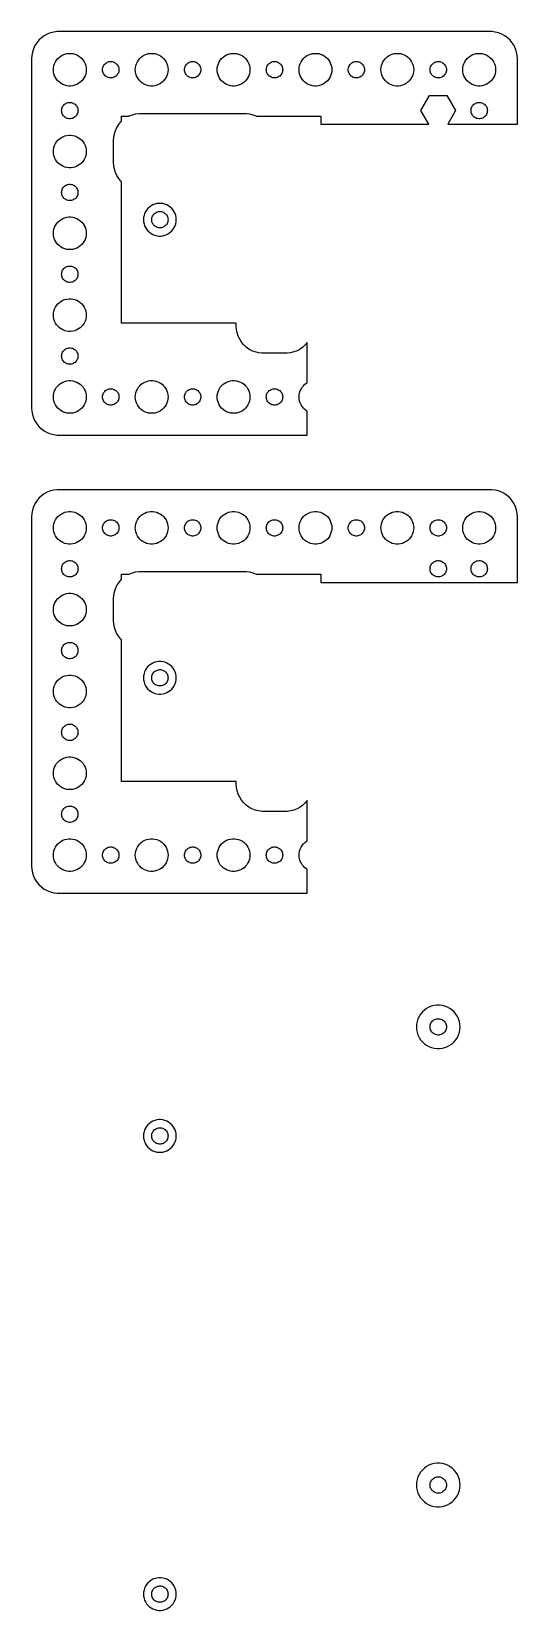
# Model space of a CAD drawing. Header units: metres. Extents: x -44 to 44, y 0 to 289.
import ezdxf

# ---------------------------------------------------------------- set-up
doc = ezdxf.new("R2010")
doc.units = ezdxf.units.M

msp = doc.modelspace()

# ---------------------------------------------------------------- linework, layer by layer
for p, q in [((-43.5451, 286.939), (-43.8815, 286.409)), ((-43.1448, 287.423), (-43.5451, 286.939)), ((-42.6871, 287.853), (-43.1448, 287.423)), ((-42.1791, 288.222), (-42.6871, 287.853)), ((-41.6289, 288.524), (-42.1791, 288.222)), ((-41.0451, 288.755), (-41.6289, 288.524)), ((-40.4369, 288.911), (-41.0451, 288.755)), ((-39.8139, 288.99), (-40.4369, 288.911)), ((39.8139, 288.99), (-39.8139, 288.99)), ((40.4369, 288.911), (39.8139, 288.99)), ((41.0451, 288.755), (40.4369, 288.911)), ((41.6289, 288.524), (41.0451, 288.755)), ((42.1791, 288.222), (41.6289, 288.524)), ((42.6871, 287.853), (42.1791, 288.222)), ((43.1448, 287.423), (42.6871, 287.853)), ((43.5451, 286.939), (43.1448, 287.423)), ((43.8815, 286.409), (43.5451, 286.939)), ((-44.4606, 284.627), (-44.5, 284)), ((-44.5, 284), (-44.5, 220)), ((-44.3429, 285.243), (-44.4606, 284.627)), ((-44.1489, 285.841), (-44.3429, 285.243)), ((-43.8815, 286.409), (-44.1489, 285.841)), ((-40.1289, 283.445), (-39.927, 283.763)), ((-39.927, 283.763), (-39.6869, 284.054)), ((-39.6869, 284.054), (-39.4123, 284.312)), ((-39.4123, 284.312), (-39.1075, 284.533)), ((-39.1075, 284.533), (-38.7773, 284.714)), ((-38.7773, 284.714), (-38.427, 284.853)), ((-38.427, 284.853), (-38.0621, 284.947)), ((-38.0621, 284.947), (-37.6884, 284.994)), ((-37.6884, 284.994), (-37.3116, 284.994)), ((-37.3116, 284.994), (-36.9379, 284.947)), ((-36.9379, 284.947), (-36.5729, 284.853)), ((-36.5729, 284.853), (-36.2227, 284.714)), ((-36.2227, 284.714), (-35.8925, 284.533)), ((-35.8925, 284.533), (-35.5877, 284.312)), ((-35.5877, 284.312), (-35.3131, 284.054)), ((-35.3131, 284.054), (-35.0729, 283.763)), ((-35.0729, 283.763), (-34.8711, 283.445)), ((-25.1289, 283.445), (-24.927, 283.763)), ((-24.927, 283.763), (-24.6869, 284.054)), ((-24.6869, 284.054), (-24.4123, 284.312)), ((-24.4123, 284.312), (-24.1075, 284.533)), ((-24.1075, 284.533), (-23.7773, 284.714)), ((-23.7773, 284.714), (-23.427, 284.853)), ((-23.427, 284.853), (-23.0621, 284.947)), ((-23.0621, 284.947), (-22.6884, 284.994)), ((-22.6884, 284.994), (-22.3116, 284.994)), ((-22.3116, 284.994), (-21.9379, 284.947)), ((-21.9379, 284.947), (-21.5729, 284.853)), ((-21.5729, 284.853), (-21.2227, 284.714)), ((-21.2227, 284.714), (-20.8925, 284.533)), ((-20.8925, 284.533), (-20.5877, 284.312)), ((-20.5877, 284.312), (-20.3131, 284.054)), ((-20.3131, 284.054), (-20.0729, 283.763)), ((-20.0729, 283.763), (-19.8711, 283.445)), ((-10.1289, 283.445), (-9.92705, 283.763)), ((-9.92705, 283.763), (-9.6869, 284.054)), ((-9.6869, 284.054), (-9.41226, 284.312)), ((-9.41226, 284.312), (-9.10747, 284.533)), ((-9.10747, 284.533), (-8.77733, 284.714)), ((-8.77733, 284.714), (-8.42705, 284.853)), ((-8.42705, 284.853), (-8.06213, 284.947)), ((-8.06213, 284.947), (-7.68837, 284.994)), ((-7.68837, 284.994), (-7.31161, 284.994)), ((-7.31161, 284.994), (-6.93785, 284.947)), ((-6.93785, 284.947), (-6.57294, 284.853)), ((-6.57294, 284.853), (-6.22266, 284.714)), ((-6.22266, 284.714), (-5.89252, 284.533)), ((-5.89252, 284.533), (-5.58772, 284.312)), ((-5.58772, 284.312), (-5.31308, 284.054)), ((-5.31308, 284.054), (-5.07294, 283.763)), ((-5.07294, 283.763), (-4.87108, 283.445)), ((4.87108, 283.445), (5.07294, 283.763)), ((5.07294, 283.763), (5.31308, 284.054)), ((5.31308, 284.054), (5.58772, 284.312)), ((5.58772, 284.312), (5.89252, 284.533)), ((5.89252, 284.533), (6.22266, 284.714)), ((6.22266, 284.714), (6.57294, 284.853)), ((6.57294, 284.853), (6.93785, 284.947)), ((6.93785, 284.947), (7.31161, 284.994)), ((7.31161, 284.994), (7.68837, 284.994)), ((7.68837, 284.994), (8.06213, 284.947)), ((8.06213, 284.947), (8.42705, 284.853)), ((8.42705, 284.853), (8.77733, 284.714)), ((8.77733, 284.714), (9.10747, 284.533)), ((9.10747, 284.533), (9.41226, 284.312)), ((9.41226, 284.312), (9.6869, 284.054)), ((9.6869, 284.054), (9.92705, 283.763)), ((9.92705, 283.763), (10.1289, 283.445)), ((19.8711, 283.445), (20.0729, 283.763)), ((20.0729, 283.763), (20.3131, 284.054)), ((20.3131, 284.054), (20.5877, 284.312)), ((20.5877, 284.312), (20.8925, 284.533)), ((20.8925, 284.533), (21.2227, 284.714)), ((21.2227, 284.714), (21.5729, 284.853)), ((21.5729, 284.853), (21.9379, 284.947)), ((21.9379, 284.947), (22.3116, 284.994)), ((22.3116, 284.994), (22.6884, 284.994)), ((22.6884, 284.994), (23.0621, 284.947)), ((23.0621, 284.947), (23.427, 284.853)), ((23.427, 284.853), (23.7773, 284.714)), ((23.7773, 284.714), (24.1075, 284.533)), ((24.1075, 284.533), (24.4123, 284.312)), ((24.4123, 284.312), (24.6869, 284.054)), ((24.6869, 284.054), (24.927, 283.763)), ((24.927, 283.763), (25.1289, 283.445)), ((34.8711, 283.445), (35.0729, 283.763)), ((35.0729, 283.763), (35.3131, 284.054)), ((35.3131, 284.054), (35.5877, 284.312)), ((35.5877, 284.312), (35.8925, 284.533)), ((35.8925, 284.533), (36.2227, 284.714)), ((36.2227, 284.714), (36.5729, 284.853)), ((36.5729, 284.853), (36.9379, 284.947)), ((36.9379, 284.947), (37.3116, 284.994)), ((37.3116, 284.994), (37.6884, 284.994)), ((37.6884, 284.994), (38.0621, 284.947)), ((38.0621, 284.947), (38.427, 284.853)), ((38.427, 284.853), (38.7773, 284.714)), ((38.7773, 284.714), (39.1075, 284.533)), ((39.1075, 284.533), (39.4123, 284.312)), ((39.4123, 284.312), (39.6869, 284.054)), ((39.6869, 284.054), (39.927, 283.763)), ((39.927, 283.763), (40.1289, 283.445)), ((44.1489, 285.841), (43.8815, 286.409)), ((44.3429, 285.243), (44.1489, 285.841)), ((44.4606, 284.627), (44.3429, 285.243)), ((44.5, 284), (44.4606, 284.627)), ((44.5, 272), (44.5, 284)), ((-40.5, 282), (-40.4763, 282.376)), ((-40.4763, 281.624), (-40.5, 282)), ((-40.4763, 282.376), (-40.4057, 282.746)), ((-40.4057, 281.254), (-40.4763, 281.624)), ((-40.4057, 282.746), (-40.2893, 283.104)), ((-40.2893, 280.896), (-40.4057, 281.254)), ((-40.2893, 283.104), (-40.1289, 283.445)), ((-40.1289, 280.555), (-40.2893, 280.896)), ((-34.8711, 283.445), (-34.7107, 283.104)), ((-34.7107, 280.896), (-34.8711, 280.555)), ((-34.7107, 283.104), (-34.5942, 282.746)), ((-34.5942, 281.254), (-34.7107, 280.896)), ((-34.5942, 282.746), (-34.5237, 282.376)), ((-34.5237, 281.624), (-34.5942, 281.254)), ((-34.5237, 282.376), (-34.5, 282)), ((-34.5, 282), (-34.5237, 281.624)), ((-31.5, 282), (-31.4882, 282.188)), ((-31.4882, 281.812), (-31.5, 282)), ((-31.4882, 282.188), (-31.4529, 282.373)), ((-31.4529, 281.627), (-31.4882, 281.812)), ((-31.4529, 282.373), (-31.3947, 282.552)), ((-31.3947, 281.448), (-31.4529, 281.627)), ((-31.3947, 282.552), (-31.3145, 282.723)), ((-31.3145, 281.277), (-31.3947, 281.448)), ((-31.3145, 282.723), (-31.2135, 282.882)), ((-31.2135, 281.118), (-31.3145, 281.277)), ((-31.2135, 282.882), (-31.0934, 283.027)), ((-31.0934, 280.973), (-31.2135, 281.118)), ((-31.0934, 283.027), (-30.9561, 283.156)), ((-30.9561, 280.844), (-31.0934, 280.973)), ((-30.9561, 283.156), (-30.8037, 283.266)), ((-30.8037, 280.734), (-30.9561, 280.844)), ((-30.8037, 283.266), (-30.6387, 283.357)), ((-30.6387, 283.357), (-30.4635, 283.427)), ((-30.4635, 283.427), (-30.2811, 283.473)), ((-30.2811, 283.473), (-30.0942, 283.497)), ((-30.0942, 283.497), (-29.9058, 283.497)), ((-29.9058, 283.497), (-29.7189, 283.473)), ((-29.7189, 283.473), (-29.5365, 283.427)), ((-29.5365, 283.427), (-29.3613, 283.357)), ((-29.3613, 283.357), (-29.1963, 283.266)), ((-29.1963, 283.266), (-29.0439, 283.156)), ((-29.0439, 280.844), (-29.1963, 280.734)), ((-29.0439, 283.156), (-28.9065, 283.027)), ((-28.9065, 280.973), (-29.0439, 280.844)), ((-28.9065, 283.027), (-28.7865, 282.882)), ((-28.7865, 281.118), (-28.9065, 280.973)), ((-28.7865, 282.882), (-28.6855, 282.723)), ((-28.6855, 281.277), (-28.7865, 281.118)), ((-28.6855, 282.723), (-28.6053, 282.552)), ((-28.6053, 281.448), (-28.6855, 281.277)), ((-28.6053, 282.552), (-28.5471, 282.373)), ((-28.5471, 281.627), (-28.6053, 281.448)), ((-28.5471, 282.373), (-28.5118, 282.188)), ((-28.5118, 281.812), (-28.5471, 281.627)), ((-28.5118, 282.188), (-28.5, 282)), ((-28.5, 282), (-28.5118, 281.812)), ((-25.5, 282), (-25.4763, 282.376)), ((-25.4763, 281.624), (-25.5, 282)), ((-25.4763, 282.376), (-25.4057, 282.746)), ((-25.4057, 281.254), (-25.4763, 281.624)), ((-25.4057, 282.746), (-25.2893, 283.104)), ((-25.2893, 280.896), (-25.4057, 281.254)), ((-25.2893, 283.104), (-25.1289, 283.445)), ((-25.1289, 280.555), (-25.2893, 280.896)), ((-19.8711, 283.445), (-19.7107, 283.104)), ((-19.7107, 280.896), (-19.8711, 280.555)), ((-19.7107, 283.104), (-19.5942, 282.746)), ((-19.5942, 281.254), (-19.7107, 280.896)), ((-19.5942, 282.746), (-19.5237, 282.376)), ((-19.5237, 281.624), (-19.5942, 281.254)), ((-19.5237, 282.376), (-19.5, 282)), ((-19.5, 282), (-19.5237, 281.624)), ((-16.5, 282), (-16.4882, 282.188)), ((-16.4882, 281.812), (-16.5, 282)), ((-16.4882, 282.188), (-16.4529, 282.373)), ((-16.4529, 281.627), (-16.4882, 281.812)), ((-16.4529, 282.373), (-16.3947, 282.552)), ((-16.3947, 281.448), (-16.4529, 281.627)), ((-16.3947, 282.552), (-16.3145, 282.723)), ((-16.3145, 281.277), (-16.3947, 281.448)), ((-16.3145, 282.723), (-16.2135, 282.882)), ((-16.2135, 281.118), (-16.3145, 281.277)), ((-16.2135, 282.882), (-16.0934, 283.027)), ((-16.0934, 280.973), (-16.2135, 281.118)), ((-16.0934, 283.027), (-15.9561, 283.156)), ((-15.9561, 280.844), (-16.0934, 280.973)), ((-15.9561, 283.156), (-15.8037, 283.266)), ((-15.8037, 280.734), (-15.9561, 280.844)), ((-15.8037, 283.266), (-15.6387, 283.357)), ((-15.6387, 283.357), (-15.4635, 283.427)), ((-15.4635, 283.427), (-15.2811, 283.473)), ((-15.2811, 283.473), (-15.0942, 283.497)), ((-15.0942, 283.497), (-14.9058, 283.497)), ((-14.9058, 283.497), (-14.7189, 283.473)), ((-14.7189, 283.473), (-14.5365, 283.427)), ((-14.5365, 283.427), (-14.3613, 283.357)), ((-14.3613, 283.357), (-14.1963, 283.266)), ((-14.1963, 283.266), (-14.0439, 283.156)), ((-14.0439, 280.844), (-14.1963, 280.734)), ((-14.0439, 283.156), (-13.9065, 283.027)), ((-13.9065, 280.973), (-14.0439, 280.844)), ((-13.9065, 283.027), (-13.7865, 282.882)), ((-13.7865, 281.118), (-13.9065, 280.973)), ((-13.7865, 282.882), (-13.6855, 282.723)), ((-13.6855, 281.277), (-13.7865, 281.118)), ((-13.6855, 282.723), (-13.6053, 282.552)), ((-13.6053, 281.448), (-13.6855, 281.277)), ((-13.6053, 282.552), (-13.5471, 282.373)), ((-13.5471, 281.627), (-13.6053, 281.448)), ((-13.5471, 282.373), (-13.5118, 282.188)), ((-13.5118, 281.812), (-13.5471, 281.627)), ((-13.5118, 282.188), (-13.5, 282)), ((-13.5, 282), (-13.5118, 281.812)), ((-10.5, 282), (-10.4763, 282.376)), ((-10.4763, 281.624), (-10.5, 282)), ((-10.4763, 282.376), (-10.4057, 282.746)), ((-10.4057, 281.254), (-10.4763, 281.624)), ((-10.4057, 282.746), (-10.2893, 283.104)), ((-10.2893, 280.896), (-10.4057, 281.254)), ((-10.2893, 283.104), (-10.1289, 283.445)), ((-10.1289, 280.555), (-10.2893, 280.896)), ((-4.87108, 283.445), (-4.71066, 283.104)), ((-4.71066, 280.896), (-4.87108, 280.555)), ((-4.71066, 283.104), (-4.59424, 282.746)), ((-4.59424, 281.254), (-4.71066, 280.896)), ((-4.59424, 282.746), (-4.52365, 282.376)), ((-4.52365, 281.624), (-4.59424, 281.254)), ((-4.52365, 282.376), (-4.5, 282)), ((-4.5, 282), (-4.52365, 281.624)), ((-1.5, 282), (-1.48816, 282.188)), ((-1.48816, 281.812), (-1.5, 282)), ((-1.48816, 282.188), (-1.45287, 282.373)), ((-1.45287, 281.627), (-1.48816, 281.812)), ((-1.45287, 282.373), (-1.39465, 282.552)), ((-1.39465, 281.448), (-1.45287, 281.627)), ((-1.39465, 282.552), (-1.31445, 282.723)), ((-1.31445, 281.277), (-1.39465, 281.448)), ((-1.31445, 282.723), (-1.21352, 282.882)), ((-1.21352, 281.118), (-1.31445, 281.277)), ((-1.21352, 282.882), (-1.09344, 283.027)), ((-1.09344, 280.973), (-1.21352, 281.118)), ((-1.09344, 283.027), (-0.95613, 283.156)), ((-0.95613, 280.844), (-1.09344, 280.973)), ((-0.95613, 283.156), (-0.80373, 283.266)), ((-0.80373, 280.734), (-0.95613, 280.844)), ((-0.80373, 283.266), (-0.63866, 283.357)), ((-0.63866, 283.357), (-0.46352, 283.427)), ((-0.46352, 283.427), (-0.28107, 283.473)), ((-0.28107, 283.473), (-0.09418, 283.497)), ((-0.09418, 283.497), (0.09418, 283.497)), ((0.09418, 283.497), (0.28107, 283.473)), ((0.28107, 283.473), (0.46352, 283.427)), ((0.46352, 283.427), (0.63866, 283.357)), ((0.63866, 283.357), (0.80373, 283.266)), ((0.80373, 283.266), (0.95613, 283.156)), ((0.95613, 280.844), (0.80373, 280.734)), ((0.95613, 283.156), (1.09344, 283.027)), ((1.09344, 280.973), (0.95613, 280.844)), ((1.09344, 283.027), (1.21352, 282.882)), ((1.21352, 281.118), (1.09344, 280.973)), ((1.21352, 282.882), (1.31445, 282.723)), ((1.31445, 281.277), (1.21352, 281.118)), ((1.31445, 282.723), (1.39465, 282.552)), ((1.39465, 281.448), (1.31445, 281.277)), ((1.39465, 282.552), (1.45287, 282.373)), ((1.45287, 281.627), (1.39465, 281.448)), ((1.45287, 282.373), (1.48816, 282.188)), ((1.48816, 281.812), (1.45287, 281.627)), ((1.48816, 282.188), (1.5, 282)), ((1.5, 282), (1.48816, 281.812)), ((4.5, 282), (4.52365, 282.376)), ((4.52365, 281.624), (4.5, 282)), ((4.52365, 282.376), (4.59424, 282.746)), ((4.59424, 281.254), (4.52365, 281.624)), ((4.59424, 282.746), (4.71066, 283.104)), ((4.71066, 280.896), (4.59424, 281.254)), ((4.71066, 283.104), (4.87108, 283.445)), ((4.87108, 280.555), (4.71066, 280.896)), ((10.1289, 283.445), (10.2893, 283.104)), ((10.2893, 280.896), (10.1289, 280.555)), ((10.2893, 283.104), (10.4057, 282.746)), ((10.4057, 281.254), (10.2893, 280.896)), ((10.4057, 282.746), (10.4763, 282.376)), ((10.4763, 281.624), (10.4057, 281.254)), ((10.4763, 282.376), (10.5, 282)), ((10.5, 282), (10.4763, 281.624)), ((13.5, 282), (13.5118, 282.188)), ((13.5118, 281.812), (13.5, 282)), ((13.5118, 282.188), (13.5471, 282.373)), ((13.5471, 281.627), (13.5118, 281.812)), ((13.5471, 282.373), (13.6053, 282.552)), ((13.6053, 281.448), (13.5471, 281.627)), ((13.6053, 282.552), (13.6855, 282.723)), ((13.6855, 281.277), (13.6053, 281.448)), ((13.6855, 282.723), (13.7865, 282.882)), ((13.7865, 281.118), (13.6855, 281.277)), ((13.7865, 282.882), (13.9065, 283.027)), ((13.9065, 280.973), (13.7865, 281.118)), ((13.9065, 283.027), (14.0439, 283.156)), ((14.0439, 280.844), (13.9065, 280.973)), ((14.0439, 283.156), (14.1963, 283.266)), ((14.1963, 280.734), (14.0439, 280.844)), ((14.1963, 283.266), (14.3613, 283.357)), ((14.3613, 283.357), (14.5365, 283.427)), ((14.5365, 283.427), (14.7189, 283.473)), ((14.7189, 283.473), (14.9058, 283.497)), ((14.9058, 283.497), (15.0942, 283.497)), ((15.0942, 283.497), (15.2811, 283.473)), ((15.2811, 283.473), (15.4635, 283.427)), ((15.4635, 283.427), (15.6387, 283.357)), ((15.6387, 283.357), (15.8037, 283.266)), ((15.8037, 283.266), (15.9561, 283.156)), ((15.9561, 280.844), (15.8037, 280.734)), ((15.9561, 283.156), (16.0934, 283.027)), ((16.0934, 280.973), (15.9561, 280.844)), ((16.0934, 283.027), (16.2135, 282.882)), ((16.2135, 281.118), (16.0934, 280.973)), ((16.2135, 282.882), (16.3145, 282.723)), ((16.3145, 281.277), (16.2135, 281.118)), ((16.3145, 282.723), (16.3947, 282.552)), ((16.3947, 281.448), (16.3145, 281.277)), ((16.3947, 282.552), (16.4529, 282.373)), ((16.4529, 281.627), (16.3947, 281.448)), ((16.4529, 282.373), (16.4882, 282.188)), ((16.4882, 281.812), (16.4529, 281.627)), ((16.4882, 282.188), (16.5, 282)), ((16.5, 282), (16.4882, 281.812)), ((19.5, 282), (19.5237, 282.376)), ((19.5237, 281.624), (19.5, 282)), ((19.5237, 282.376), (19.5942, 282.746)), ((19.5942, 281.254), (19.5237, 281.624)), ((19.5942, 282.746), (19.7107, 283.104)), ((19.7107, 280.896), (19.5942, 281.254)), ((19.7107, 283.104), (19.8711, 283.445)), ((19.8711, 280.555), (19.7107, 280.896)), ((25.1289, 283.445), (25.2893, 283.104)), ((25.2893, 280.896), (25.1289, 280.555)), ((25.2893, 283.104), (25.4057, 282.746)), ((25.4057, 281.254), (25.2893, 280.896)), ((25.4057, 282.746), (25.4763, 282.376)), ((25.4763, 281.624), (25.4057, 281.254)), ((25.4763, 282.376), (25.5, 282)), ((25.5, 282), (25.4763, 281.624)), ((28.5, 282), (28.5118, 282.188)), ((28.5118, 281.812), (28.5, 282)), ((28.5118, 282.188), (28.5471, 282.373)), ((28.5471, 281.627), (28.5118, 281.812)), ((28.5471, 282.373), (28.6053, 282.552)), ((28.6053, 281.448), (28.5471, 281.627)), ((28.6053, 282.552), (28.6855, 282.723)), ((28.6855, 281.277), (28.6053, 281.448)), ((28.6855, 282.723), (28.7865, 282.882)), ((28.7865, 281.118), (28.6855, 281.277)), ((28.7865, 282.882), (28.9065, 283.027)), ((28.9065, 280.973), (28.7865, 281.118)), ((28.9065, 283.027), (29.0439, 283.156)), ((29.0439, 280.844), (28.9065, 280.973)), ((29.0439, 283.156), (29.1963, 283.266)), ((29.1963, 280.734), (29.0439, 280.844)), ((29.1963, 283.266), (29.3613, 283.357)), ((29.3613, 283.357), (29.5365, 283.427)), ((29.5365, 283.427), (29.7189, 283.473)), ((29.7189, 283.473), (29.9058, 283.497)), ((29.9058, 283.497), (30.0942, 283.497)), ((30.0942, 283.497), (30.2811, 283.473)), ((30.2811, 283.473), (30.4635, 283.427)), ((30.4635, 283.427), (30.6387, 283.357)), ((30.6387, 283.357), (30.8037, 283.266)), ((30.8037, 283.266), (30.9561, 283.156)), ((30.9561, 280.844), (30.8037, 280.734)), ((30.9561, 283.156), (31.0934, 283.027)), ((31.0934, 280.973), (30.9561, 280.844)), ((31.0934, 283.027), (31.2135, 282.882)), ((31.2135, 281.118), (31.0934, 280.973)), ((31.2135, 282.882), (31.3145, 282.723)), ((31.3145, 281.277), (31.2135, 281.118)), ((31.3145, 282.723), (31.3947, 282.552)), ((31.3947, 281.448), (31.3145, 281.277)), ((31.3947, 282.552), (31.4529, 282.373)), ((31.4529, 281.627), (31.3947, 281.448)), ((31.4529, 282.373), (31.4882, 282.188)), ((31.4882, 281.812), (31.4529, 281.627)), ((31.4882, 282.188), (31.5, 282)), ((31.5, 282), (31.4882, 281.812)), ((34.5, 282), (34.5237, 282.376)), ((34.5237, 281.624), (34.5, 282)), ((34.5237, 282.376), (34.5942, 282.746)), ((34.5942, 281.254), (34.5237, 281.624)), ((34.5942, 282.746), (34.7107, 283.104)), ((34.7107, 280.896), (34.5942, 281.254)), ((34.7107, 283.104), (34.8711, 283.445)), ((34.8711, 280.555), (34.7107, 280.896)), ((40.1289, 283.445), (40.2893, 283.104)), ((40.2893, 280.896), (40.1289, 280.555)), ((40.2893, 283.104), (40.4057, 282.746)), ((40.4057, 281.254), (40.2893, 280.896)), ((40.4057, 282.746), (40.4763, 282.376)), ((40.4763, 281.624), (40.4057, 281.254)), ((40.4763, 282.376), (40.5, 282)), ((40.5, 282), (40.4763, 281.624)), ((-39.927, 280.237), (-40.1289, 280.555)), ((-39.6869, 279.946), (-39.927, 280.237)), ((-39.4123, 279.688), (-39.6869, 279.946)), ((-39.1075, 279.467), (-39.4123, 279.688)), ((-38.7773, 279.286), (-39.1075, 279.467)), ((-38.427, 279.147), (-38.7773, 279.286)), ((-38.0621, 279.053), (-38.427, 279.147)), ((-37.6884, 279.006), (-38.0621, 279.053)), ((-37.3116, 279.006), (-37.6884, 279.006)), ((-36.9379, 279.053), (-37.3116, 279.006)), ((-36.5729, 279.147), (-36.9379, 279.053)), ((-36.2227, 279.286), (-36.5729, 279.147)), ((-35.8925, 279.467), (-36.2227, 279.286)), ((-35.5877, 279.688), (-35.8925, 279.467)), ((-35.3131, 279.946), (-35.5877, 279.688)), ((-35.0729, 280.237), (-35.3131, 279.946)), ((-34.8711, 280.555), (-35.0729, 280.237)), ((-30.6387, 280.643), (-30.8037, 280.734)), ((-30.4635, 280.573), (-30.6387, 280.643)), ((-30.2811, 280.527), (-30.4635, 280.573)), ((-30.0942, 280.503), (-30.2811, 280.527)), ((-29.9058, 280.503), (-30.0942, 280.503)), ((-29.7189, 280.527), (-29.9058, 280.503)), ((-29.5365, 280.573), (-29.7189, 280.527)), ((-29.3613, 280.643), (-29.5365, 280.573)), ((-29.1963, 280.734), (-29.3613, 280.643)), ((-24.927, 280.237), (-25.1289, 280.555)), ((-24.6869, 279.946), (-24.927, 280.237)), ((-24.4123, 279.688), (-24.6869, 279.946)), ((-24.1075, 279.467), (-24.4123, 279.688)), ((-23.7773, 279.286), (-24.1075, 279.467)), ((-23.427, 279.147), (-23.7773, 279.286)), ((-23.0621, 279.053), (-23.427, 279.147)), ((-22.6884, 279.006), (-23.0621, 279.053)), ((-22.3116, 279.006), (-22.6884, 279.006)), ((-21.9379, 279.053), (-22.3116, 279.006)), ((-21.5729, 279.147), (-21.9379, 279.053)), ((-21.2227, 279.286), (-21.5729, 279.147)), ((-20.8925, 279.467), (-21.2227, 279.286)), ((-20.5877, 279.688), (-20.8925, 279.467)), ((-20.3131, 279.946), (-20.5877, 279.688)), ((-20.0729, 280.237), (-20.3131, 279.946)), ((-19.8711, 280.555), (-20.0729, 280.237)), ((-15.6387, 280.643), (-15.8037, 280.734)), ((-15.4635, 280.573), (-15.6387, 280.643)), ((-15.2811, 280.527), (-15.4635, 280.573)), ((-15.0942, 280.503), (-15.2811, 280.527)), ((-14.9058, 280.503), (-15.0942, 280.503)), ((-14.7189, 280.527), (-14.9058, 280.503)), ((-14.5365, 280.573), (-14.7189, 280.527)), ((-14.3613, 280.643), (-14.5365, 280.573)), ((-14.1963, 280.734), (-14.3613, 280.643)), ((-9.92705, 280.237), (-10.1289, 280.555)), ((-9.6869, 279.946), (-9.92705, 280.237)), ((-9.41226, 279.688), (-9.6869, 279.946)), ((-9.10747, 279.467), (-9.41226, 279.688)), ((-8.77733, 279.286), (-9.10747, 279.467)), ((-8.42705, 279.147), (-8.77733, 279.286)), ((-8.06213, 279.053), (-8.42705, 279.147)), ((-7.68837, 279.006), (-8.06213, 279.053)), ((-7.31161, 279.006), (-7.68837, 279.006)), ((-6.93785, 279.053), (-7.31161, 279.006)), ((-6.57294, 279.147), (-6.93785, 279.053)), ((-6.22266, 279.286), (-6.57294, 279.147)), ((-5.89252, 279.467), (-6.22266, 279.286)), ((-5.58772, 279.688), (-5.89252, 279.467)), ((-5.31308, 279.946), (-5.58772, 279.688)), ((-5.07294, 280.237), (-5.31308, 279.946)), ((-4.87108, 280.555), (-5.07294, 280.237)), ((-0.63866, 280.643), (-0.80373, 280.734)), ((-0.46352, 280.573), (-0.63866, 280.643)), ((-0.28107, 280.527), (-0.46352, 280.573)), ((-0.09418, 280.503), (-0.28107, 280.527)), ((0.09418, 280.503), (-0.09418, 280.503)), ((0.28107, 280.527), (0.09418, 280.503)), ((0.46352, 280.573), (0.28107, 280.527)), ((0.63866, 280.643), (0.46352, 280.573)), ((0.80373, 280.734), (0.63866, 280.643)), ((5.07294, 280.237), (4.87108, 280.555)), ((5.31308, 279.946), (5.07294, 280.237)), ((5.58772, 279.688), (5.31308, 279.946)), ((5.89252, 279.467), (5.58772, 279.688)), ((6.22266, 279.286), (5.89252, 279.467)), ((6.57294, 279.147), (6.22266, 279.286)), ((6.93785, 279.053), (6.57294, 279.147)), ((7.31161, 279.006), (6.93785, 279.053)), ((7.68837, 279.006), (7.31161, 279.006)), ((8.06213, 279.053), (7.68837, 279.006)), ((8.42705, 279.147), (8.06213, 279.053)), ((8.77733, 279.286), (8.42705, 279.147)), ((9.10747, 279.467), (8.77733, 279.286)), ((9.41226, 279.688), (9.10747, 279.467)), ((9.6869, 279.946), (9.41226, 279.688)), ((9.92705, 280.237), (9.6869, 279.946)), ((10.1289, 280.555), (9.92705, 280.237)), ((14.3613, 280.643), (14.1963, 280.734)), ((14.5365, 280.573), (14.3613, 280.643)), ((14.7189, 280.527), (14.5365, 280.573)), ((14.9058, 280.503), (14.7189, 280.527)), ((15.0942, 280.503), (14.9058, 280.503)), ((15.2811, 280.527), (15.0942, 280.503)), ((15.4635, 280.573), (15.2811, 280.527)), ((15.6387, 280.643), (15.4635, 280.573)), ((15.8037, 280.734), (15.6387, 280.643)), ((20.0729, 280.237), (19.8711, 280.555)), ((20.3131, 279.946), (20.0729, 280.237)), ((20.5877, 279.688), (20.3131, 279.946)), ((20.8925, 279.467), (20.5877, 279.688)), ((21.2227, 279.286), (20.8925, 279.467)), ((21.5729, 279.147), (21.2227, 279.286)), ((21.9379, 279.053), (21.5729, 279.147)), ((22.3116, 279.006), (21.9379, 279.053)), ((22.6884, 279.006), (22.3116, 279.006)), ((23.0621, 279.053), (22.6884, 279.006)), ((23.427, 279.147), (23.0621, 279.053)), ((23.7773, 279.286), (23.427, 279.147)), ((24.1075, 279.467), (23.7773, 279.286)), ((24.4123, 279.688), (24.1075, 279.467)), ((24.6869, 279.946), (24.4123, 279.688)), ((24.927, 280.237), (24.6869, 279.946)), ((25.1289, 280.555), (24.927, 280.237)), ((29.3613, 280.643), (29.1963, 280.734)), ((29.5365, 280.573), (29.3613, 280.643)), ((29.7189, 280.527), (29.5365, 280.573)), ((29.9058, 280.503), (29.7189, 280.527)), ((30.0942, 280.503), (29.9058, 280.503)), ((30.2811, 280.527), (30.0942, 280.503)), ((30.4635, 280.573), (30.2811, 280.527)), ((30.6387, 280.643), (30.4635, 280.573)), ((30.8037, 280.734), (30.6387, 280.643)), ((35.0729, 280.237), (34.8711, 280.555)), ((35.3131, 279.946), (35.0729, 280.237)), ((35.5877, 279.688), (35.3131, 279.946)), ((35.8925, 279.467), (35.5877, 279.688)), ((36.2227, 279.286), (35.8925, 279.467)), ((36.5729, 279.147), (36.2227, 279.286)), ((36.9379, 279.053), (36.5729, 279.147)), ((37.3116, 279.006), (36.9379, 279.053)), ((37.6884, 279.006), (37.3116, 279.006)), ((38.0621, 279.053), (37.6884, 279.006)), ((38.427, 279.147), (38.0621, 279.053)), ((38.7773, 279.286), (38.427, 279.147)), ((39.1075, 279.467), (38.7773, 279.286)), ((39.4123, 279.688), (39.1075, 279.467)), ((39.6869, 279.946), (39.4123, 279.688)), ((39.927, 280.237), (39.6869, 279.946)), ((40.1289, 280.555), (39.927, 280.237)), ((-38.9529, 274.873), (-38.8947, 275.052)), ((-38.8947, 275.052), (-38.8145, 275.223)), ((-38.8145, 275.223), (-38.7135, 275.382)), ((-38.7135, 275.382), (-38.5934, 275.527)), ((-38.5934, 275.527), (-38.4561, 275.656)), ((-38.4561, 275.656), (-38.3037, 275.766)), ((-38.3037, 275.766), (-38.1387, 275.857)), ((-38.1387, 275.857), (-37.9635, 275.927)), ((-37.9635, 275.927), (-37.7811, 275.973)), ((-37.7811, 275.973), (-37.5942, 275.997)), ((-37.5942, 275.997), (-37.4058, 275.997)), ((-37.4058, 275.997), (-37.2189, 275.973)), ((-37.2189, 275.973), (-37.0365, 275.927)), ((-37.0365, 275.927), (-36.8613, 275.857)), ((-36.8613, 275.857), (-36.6963, 275.766)), ((-36.6963, 275.766), (-36.5439, 275.656)), ((-36.5439, 275.656), (-36.4065, 275.527)), ((-36.4065, 275.527), (-36.2865, 275.382)), ((-36.2865, 275.382), (-36.1855, 275.223)), ((-36.1855, 275.223), (-36.1053, 275.052)), ((-36.1053, 275.052), (-36.0471, 274.873)), ((26.8265, 274.5), (28.4133, 277.248)), ((28.4133, 277.248), (31.5867, 277.248)), ((31.5867, 277.248), (33.1735, 274.5)), ((36.0471, 274.873), (36.1053, 275.052)), ((36.1053, 275.052), (36.1855, 275.223)), ((36.1855, 275.223), (36.2865, 275.382)), ((36.2865, 275.382), (36.4065, 275.527)), ((36.4065, 275.527), (36.5439, 275.656)), ((36.5439, 275.656), (36.6963, 275.766)), ((36.6963, 275.766), (36.8613, 275.857)), ((36.8613, 275.857), (37.0365, 275.927)), ((37.0365, 275.927), (37.2189, 275.973)), ((37.2189, 275.973), (37.4058, 275.997)), ((37.4058, 275.997), (37.5942, 275.997)), ((37.5942, 275.997), (37.7811, 275.973)), ((37.7811, 275.973), (37.9635, 275.927)), ((37.9635, 275.927), (38.1387, 275.857)), ((38.1387, 275.857), (38.3037, 275.766)), ((38.3037, 275.766), (38.4561, 275.656)), ((38.4561, 275.656), (38.5934, 275.527)), ((38.5934, 275.527), (38.7135, 275.382)), ((38.7135, 275.382), (38.8145, 275.223)), ((38.8145, 275.223), (38.8947, 275.052)), ((38.8947, 275.052), (38.9529, 274.873)), ((-39, 274.5), (-38.9882, 274.688)), ((-38.9882, 274.312), (-39, 274.5)), ((-38.9882, 274.688), (-38.9529, 274.873)), ((-38.9529, 274.127), (-38.9882, 274.312)), ((-38.8947, 273.948), (-38.9529, 274.127)), ((-38.8145, 273.777), (-38.8947, 273.948)), ((-38.7135, 273.618), (-38.8145, 273.777)), ((-38.5934, 273.473), (-38.7135, 273.618)), ((-38.4561, 273.344), (-38.5934, 273.473)), ((-38.3037, 273.234), (-38.4561, 273.344)), ((-38.1387, 273.143), (-38.3037, 273.234)), ((-37.9635, 273.073), (-38.1387, 273.143)), ((-37.7811, 273.027), (-37.9635, 273.073)), ((-37.5942, 273.003), (-37.7811, 273.027)), ((-37.4058, 273.003), (-37.5942, 273.003)), ((-37.2189, 273.027), (-37.4058, 273.003)), ((-37.0365, 273.073), (-37.2189, 273.027)), ((-36.8613, 273.143), (-37.0365, 273.073)), ((-36.6963, 273.234), (-36.8613, 273.143)), ((-36.5439, 273.344), (-36.6963, 273.234)), ((-36.4065, 273.473), (-36.5439, 273.344)), ((-36.2865, 273.618), (-36.4065, 273.473)), ((-36.1855, 273.777), (-36.2865, 273.618)), ((-36.1053, 273.948), (-36.1855, 273.777)), ((-36.0471, 274.127), (-36.1053, 273.948)), ((-36.0471, 274.873), (-36.0118, 274.688)), ((-36.0118, 274.312), (-36.0471, 274.127)), ((-36.0118, 274.688), (-36, 274.5)), ((-36, 274.5), (-36.0118, 274.312)), ((-28.5451, 271.939), (-28.1448, 272.423)), ((-28.1448, 272.423), (-28, 272.559)), ((-28, 272.559), (-28, 273.5)), ((-28, 273.5), (-26.6728, 273.5)), ((-26.6728, 273.5), (-26.6289, 273.524)), ((-26.6289, 273.524), (-26.0451, 273.755)), ((-26.0451, 273.755), (-25.4369, 273.911)), ((-25.4369, 273.911), (-24.8139, 273.99)), ((-24.8139, 273.99), (-5.18604, 273.99)), ((-5.18604, 273.99), (-4.56308, 273.911)), ((-4.56308, 273.911), (-3.95491, 273.755)), ((-3.95491, 273.755), (-3.37109, 273.524)), ((-3.37109, 273.524), (-3.32719, 273.5)), ((-3.32719, 273.5), (8.5, 273.5)), ((8.5, 273.5), (8.5, 272)), ((28.2699, 272), (26.8265, 274.5)), ((33.1735, 274.5), (31.7301, 272)), ((36, 274.5), (36.0118, 274.688)), ((36.0118, 274.312), (36, 274.5)), ((36.0118, 274.688), (36.0471, 274.873)), ((36.0471, 274.127), (36.0118, 274.312)), ((36.1053, 273.948), (36.0471, 274.127)), ((36.1855, 273.777), (36.1053, 273.948)), ((36.2865, 273.618), (36.1855, 273.777)), ((36.4065, 273.473), (36.2865, 273.618)), ((36.5439, 273.344), (36.4065, 273.473)), ((36.6963, 273.234), (36.5439, 273.344)), ((36.8613, 273.143), (36.6963, 273.234)), ((37.0365, 273.073), (36.8613, 273.143)), ((37.2189, 273.027), (37.0365, 273.073)), ((37.4058, 273.003), (37.2189, 273.027)), ((37.5942, 273.003), (37.4058, 273.003)), ((37.7811, 273.027), (37.5942, 273.003)), ((37.9635, 273.073), (37.7811, 273.027)), ((38.1387, 273.143), (37.9635, 273.073)), ((38.3037, 273.234), (38.1387, 273.143)), ((38.4561, 273.344), (38.3037, 273.234)), ((38.5934, 273.473), (38.4561, 273.344)), ((38.7135, 273.618), (38.5934, 273.473)), ((38.8145, 273.777), (38.7135, 273.618)), ((38.8947, 273.948), (38.8145, 273.777)), ((38.9529, 274.127), (38.8947, 273.948)), ((38.9529, 274.873), (38.9882, 274.688)), ((38.9882, 274.312), (38.9529, 274.127)), ((38.9882, 274.688), (39, 274.5)), ((39, 274.5), (38.9882, 274.312)), ((-39.6869, 269.054), (-39.4123, 269.312)), ((-39.4123, 269.312), (-39.1075, 269.533)), ((-39.1075, 269.533), (-38.7773, 269.714)), ((-38.7773, 269.714), (-38.427, 269.853)), ((-38.427, 269.853), (-38.0621, 269.947)), ((-38.0621, 269.947), (-37.6884, 269.994)), ((-37.6884, 269.994), (-37.3116, 269.994)), ((-37.3116, 269.994), (-36.9379, 269.947)), ((-36.9379, 269.947), (-36.5729, 269.853)), ((-36.5729, 269.853), (-36.2227, 269.714)), ((-36.2227, 269.714), (-35.8925, 269.533)), ((-35.8925, 269.533), (-35.5877, 269.312)), ((-35.5877, 269.312), (-35.3131, 269.054)), ((-29.5, 269), (-29.4606, 269.627)), ((-29.4606, 269.627), (-29.3429, 270.243)), ((-29.3429, 270.243), (-29.1489, 270.841)), ((-29.1489, 270.841), (-28.8815, 271.409)), ((-28.8815, 271.409), (-28.5451, 271.939)), ((8.5, 272), (28.2699, 272)), ((31.7301, 272), (44.5, 272)), ((-40.5, 267), (-40.4763, 267.376)), ((-40.4763, 266.624), (-40.5, 267)), ((-40.4763, 267.376), (-40.4057, 267.746)), ((-40.4057, 266.254), (-40.4763, 266.624)), ((-40.4057, 267.746), (-40.2893, 268.104)), ((-40.2893, 268.104), (-40.1289, 268.445)), ((-40.1289, 268.445), (-39.927, 268.763)), ((-39.927, 268.763), (-39.6869, 269.054)), ((-35.3131, 269.054), (-35.0729, 268.763)), ((-35.0729, 268.763), (-34.8711, 268.445)), ((-34.8711, 268.445), (-34.7107, 268.104)), ((-34.7107, 268.104), (-34.5942, 267.746)), ((-34.5942, 267.746), (-34.5237, 267.376)), ((-34.5237, 266.624), (-34.5942, 266.254)), ((-34.5237, 267.376), (-34.5, 267)), ((-34.5, 267), (-34.5237, 266.624)), ((-29.5, 265), (-29.5, 269)), ((-40.2893, 265.896), (-40.4057, 266.254)), ((-40.1289, 265.555), (-40.2893, 265.896)), ((-39.927, 265.237), (-40.1289, 265.555)), ((-39.6869, 264.946), (-39.927, 265.237)), ((-39.4123, 264.688), (-39.6869, 264.946)), ((-39.1075, 264.467), (-39.4123, 264.688)), ((-38.7773, 264.286), (-39.1075, 264.467)), ((-38.427, 264.147), (-38.7773, 264.286)), ((-38.0621, 264.053), (-38.427, 264.147)), ((-37.6884, 264.006), (-38.0621, 264.053)), ((-37.3116, 264.006), (-37.6884, 264.006)), ((-36.9379, 264.053), (-37.3116, 264.006)), ((-36.5729, 264.147), (-36.9379, 264.053)), ((-36.2227, 264.286), (-36.5729, 264.147)), ((-35.8925, 264.467), (-36.2227, 264.286)), ((-35.5877, 264.688), (-35.8925, 264.467)), ((-35.3131, 264.946), (-35.5877, 264.688)), ((-35.0729, 265.237), (-35.3131, 264.946)), ((-34.8711, 265.555), (-35.0729, 265.237)), ((-34.7107, 265.896), (-34.8711, 265.555)), ((-34.5942, 266.254), (-34.7107, 265.896)), ((-29.4606, 264.373), (-29.5, 265)), ((-29.3429, 263.757), (-29.4606, 264.373)), ((-29.1489, 263.159), (-29.3429, 263.757)), ((-38.5934, 260.527), (-38.4561, 260.656)), ((-38.4561, 260.656), (-38.3037, 260.766)), ((-38.3037, 260.766), (-38.1387, 260.857)), ((-38.1387, 260.857), (-37.9635, 260.927)), ((-37.9635, 260.927), (-37.7811, 260.973)), ((-37.7811, 260.973), (-37.5942, 260.997)), ((-37.5942, 260.997), (-37.4058, 260.997)), ((-37.4058, 260.997), (-37.2189, 260.973)), ((-37.2189, 260.973), (-37.0365, 260.927)), ((-37.0365, 260.927), (-36.8613, 260.857)), ((-36.8613, 260.857), (-36.6963, 260.766)), ((-36.6963, 260.766), (-36.5439, 260.656)), ((-36.5439, 260.656), (-36.4065, 260.527)), ((-28.8815, 262.591), (-29.1489, 263.159)), ((-28.5451, 262.061), (-28.8815, 262.591)), ((-28.1448, 261.577), (-28.5451, 262.061)), ((-28, 261.441), (-28.1448, 261.577)), ((-28, 235.5), (-28, 261.441)), ((-39, 259.5), (-38.9882, 259.688)), ((-38.9882, 259.312), (-39, 259.5)), ((-38.9882, 259.688), (-38.9529, 259.873)), ((-38.9529, 259.127), (-38.9882, 259.312)), ((-38.9529, 259.873), (-38.8947, 260.052)), ((-38.8947, 258.948), (-38.9529, 259.127)), ((-38.8947, 260.052), (-38.8145, 260.223)), ((-38.8145, 258.777), (-38.8947, 258.948)), ((-38.8145, 260.223), (-38.7135, 260.382)), ((-38.7135, 258.618), (-38.8145, 258.777)), ((-38.7135, 260.382), (-38.5934, 260.527)), ((-38.5934, 258.473), (-38.7135, 258.618)), ((-38.4561, 258.344), (-38.5934, 258.473)), ((-38.3037, 258.234), (-38.4561, 258.344)), ((-38.1387, 258.143), (-38.3037, 258.234)), ((-37.9635, 258.073), (-38.1387, 258.143)), ((-37.7811, 258.027), (-37.9635, 258.073)), ((-37.5942, 258.003), (-37.7811, 258.027)), ((-37.4058, 258.003), (-37.5942, 258.003)), ((-37.2189, 258.027), (-37.4058, 258.003)), ((-37.0365, 258.073), (-37.2189, 258.027)), ((-36.8613, 258.143), (-37.0365, 258.073)), ((-36.6963, 258.234), (-36.8613, 258.143)), ((-36.5439, 258.344), (-36.6963, 258.234)), ((-36.4065, 258.473), (-36.5439, 258.344)), ((-36.4065, 260.527), (-36.2865, 260.382)), ((-36.2865, 258.618), (-36.4065, 258.473)), ((-36.2865, 260.382), (-36.1855, 260.223)), ((-36.1855, 258.777), (-36.2865, 258.618)), ((-36.1855, 260.223), (-36.1053, 260.052)), ((-36.1053, 258.948), (-36.1855, 258.777)), ((-36.1053, 260.052), (-36.0471, 259.873)), ((-36.0471, 259.127), (-36.1053, 258.948)), ((-36.0471, 259.873), (-36.0118, 259.688)), ((-36.0118, 259.312), (-36.0471, 259.127)), ((-36.0118, 259.688), (-36, 259.5)), ((-36, 259.5), (-36.0118, 259.312)), ((-38.7773, 254.714), (-38.427, 254.853)), ((-38.427, 254.853), (-38.0621, 254.947)), ((-38.0621, 254.947), (-37.6884, 254.994)), ((-37.6884, 254.994), (-37.3116, 254.994)), ((-37.3116, 254.994), (-36.9379, 254.947)), ((-36.9379, 254.947), (-36.5729, 254.853)), ((-36.5729, 254.853), (-36.2227, 254.714)), ((-23.9763, 254.876), (-24, 254.5)), ((-23.9057, 255.246), (-23.9763, 254.876)), ((-23.7893, 255.604), (-23.9057, 255.246)), ((-23.6289, 255.945), (-23.7893, 255.604)), ((-23.427, 256.263), (-23.6289, 255.945)), ((-23.1869, 256.554), (-23.427, 256.263)), ((-22.9123, 256.812), (-23.1869, 256.554)), ((-22.6075, 257.033), (-22.9123, 256.812)), ((-22.2773, 257.214), (-22.6075, 257.033)), ((-22.4882, 254.688), (-22.4529, 254.873)), ((-22.4529, 254.873), (-22.3947, 255.052)), ((-22.3947, 255.052), (-22.3145, 255.223)), ((-22.3145, 255.223), (-22.2135, 255.382)), ((-21.927, 257.353), (-22.2773, 257.214)), ((-22.2135, 255.382), (-22.0934, 255.527)), ((-22.0934, 255.527), (-21.9561, 255.656)), ((-21.9561, 255.656), (-21.8037, 255.766)), ((-21.5621, 257.447), (-21.927, 257.353)), ((-21.8037, 255.766), (-21.6387, 255.857)), ((-21.6387, 255.857), (-21.4635, 255.927)), ((-21.1884, 257.494), (-21.5621, 257.447)), ((-21.4635, 255.927), (-21.2811, 255.973)), ((-21.2811, 255.973), (-21.0942, 255.997)), ((-20.8116, 257.494), (-21.1884, 257.494)), ((-21.0942, 255.997), (-20.9058, 255.997)), ((-20.9058, 255.997), (-20.7189, 255.973)), ((-20.4379, 257.447), (-20.8116, 257.494)), ((-20.7189, 255.973), (-20.5365, 255.927)), ((-20.5365, 255.927), (-20.3613, 255.857)), ((-20.0729, 257.353), (-20.4379, 257.447)), ((-20.3613, 255.857), (-20.1963, 255.766)), ((-20.1963, 255.766), (-20.0439, 255.656)), ((-19.7227, 257.214), (-20.0729, 257.353)), ((-20.0439, 255.656), (-19.9065, 255.527)), ((-19.9065, 255.527), (-19.7865, 255.382)), ((-19.7865, 255.382), (-19.6855, 255.223)), ((-19.3925, 257.033), (-19.7227, 257.214)), ((-19.6855, 255.223), (-19.6053, 255.052)), ((-19.6053, 255.052), (-19.5471, 254.873)), ((-19.5471, 254.873), (-19.5118, 254.688)), ((-19.0877, 256.812), (-19.3925, 257.033)), ((-18.8131, 256.554), (-19.0877, 256.812)), ((-18.5729, 256.263), (-18.8131, 256.554)), ((-18.3711, 255.945), (-18.5729, 256.263)), ((-18.2107, 255.604), (-18.3711, 255.945)), ((-18.0942, 255.246), (-18.2107, 255.604)), ((-18.0237, 254.876), (-18.0942, 255.246)), ((-18, 254.5), (-18.0237, 254.876)), ((-40.5, 252), (-40.4763, 252.376)), ((-40.4763, 251.624), (-40.5, 252)), ((-40.4763, 252.376), (-40.4057, 252.746)), ((-40.4057, 252.746), (-40.2893, 253.104)), ((-40.2893, 253.104), (-40.1289, 253.445)), ((-40.1289, 253.445), (-39.927, 253.763)), ((-39.927, 253.763), (-39.6869, 254.054)), ((-39.6869, 254.054), (-39.4123, 254.312)), ((-39.4123, 254.312), (-39.1075, 254.533)), ((-39.1075, 254.533), (-38.7773, 254.714)), ((-36.2227, 254.714), (-35.8925, 254.533)), ((-35.8925, 254.533), (-35.5877, 254.312)), ((-35.5877, 254.312), (-35.3131, 254.054)), ((-35.3131, 254.054), (-35.0729, 253.763)), ((-35.0729, 253.763), (-34.8711, 253.445)), ((-34.8711, 253.445), (-34.7107, 253.104)), ((-34.7107, 253.104), (-34.5942, 252.746)), ((-34.5942, 252.746), (-34.5237, 252.376)), ((-34.5237, 252.376), (-34.5, 252)), ((-34.5, 252), (-34.5237, 251.624)), ((-24, 254.5), (-23.9763, 254.124)), ((-23.9763, 254.124), (-23.9057, 253.754)), ((-23.9057, 253.754), (-23.7893, 253.396)), ((-23.7893, 253.396), (-23.6289, 253.055)), ((-23.6289, 253.055), (-23.427, 252.737)), ((-23.427, 252.737), (-23.1869, 252.446)), ((-23.1869, 252.446), (-22.9123, 252.188)), ((-22.9123, 252.188), (-22.6075, 251.967)), ((-22.6075, 251.967), (-22.2773, 251.786)), ((-22.5, 254.5), (-22.4882, 254.688)), ((-22.4882, 254.312), (-22.5, 254.5)), ((-22.4529, 254.127), (-22.4882, 254.312)), ((-22.3947, 253.948), (-22.4529, 254.127)), ((-22.3145, 253.777), (-22.3947, 253.948)), ((-22.2135, 253.618), (-22.3145, 253.777)), ((-22.0934, 253.473), (-22.2135, 253.618)), ((-21.9561, 253.344), (-22.0934, 253.473)), ((-21.8037, 253.234), (-21.9561, 253.344)), ((-21.6387, 253.143), (-21.8037, 253.234)), ((-21.4635, 253.073), (-21.6387, 253.143)), ((-21.2811, 253.027), (-21.4635, 253.073)), ((-21.0942, 253.003), (-21.2811, 253.027)), ((-20.9058, 253.003), (-21.0942, 253.003)), ((-20.7189, 253.027), (-20.9058, 253.003)), ((-20.5365, 253.073), (-20.7189, 253.027)), ((-20.3613, 253.143), (-20.5365, 253.073)), ((-20.1963, 253.234), (-20.3613, 253.143)), ((-20.0439, 253.344), (-20.1963, 253.234)), ((-19.9065, 253.473), (-20.0439, 253.344)), ((-19.7865, 253.618), (-19.9065, 253.473)), ((-19.6855, 253.777), (-19.7865, 253.618)), ((-19.7227, 251.786), (-19.3925, 251.967)), ((-19.6053, 253.948), (-19.6855, 253.777)), ((-19.5471, 254.127), (-19.6053, 253.948)), ((-19.5118, 254.312), (-19.5471, 254.127)), ((-19.5118, 254.688), (-19.5, 254.5)), ((-19.5, 254.5), (-19.5118, 254.312)), ((-19.3925, 251.967), (-19.0877, 252.188)), ((-19.0877, 252.188), (-18.8131, 252.446)), ((-18.8131, 252.446), (-18.5729, 252.737)), ((-18.5729, 252.737), (-18.3711, 253.055)), ((-18.3711, 253.055), (-18.2107, 253.396)), ((-18.2107, 253.396), (-18.0942, 253.754)), ((-18.0942, 253.754), (-18.0237, 254.124)), ((-18.0237, 254.124), (-18, 254.5)), ((-40.4057, 251.254), (-40.4763, 251.624)), ((-40.2893, 250.896), (-40.4057, 251.254)), ((-40.1289, 250.555), (-40.2893, 250.896)), ((-39.927, 250.237), (-40.1289, 250.555)), ((-39.6869, 249.946), (-39.927, 250.237)), ((-39.4123, 249.688), (-39.6869, 249.946)), ((-39.1075, 249.467), (-39.4123, 249.688)), ((-38.7773, 249.286), (-39.1075, 249.467)), ((-38.427, 249.147), (-38.7773, 249.286)), ((-38.0621, 249.053), (-38.427, 249.147)), ((-37.6884, 249.006), (-38.0621, 249.053)), ((-37.3116, 249.006), (-37.6884, 249.006)), ((-36.9379, 249.053), (-37.3116, 249.006)), ((-36.5729, 249.147), (-36.9379, 249.053)), ((-36.2227, 249.286), (-36.5729, 249.147)), ((-35.8925, 249.467), (-36.2227, 249.286)), ((-35.5877, 249.688), (-35.8925, 249.467)), ((-35.3131, 249.946), (-35.5877, 249.688)), ((-35.0729, 250.237), (-35.3131, 249.946)), ((-34.8711, 250.555), (-35.0729, 250.237)), ((-34.7107, 250.896), (-34.8711, 250.555)), ((-34.5942, 251.254), (-34.7107, 250.896)), ((-34.5237, 251.624), (-34.5942, 251.254)), ((-22.2773, 251.786), (-21.927, 251.647)), ((-21.927, 251.647), (-21.5621, 251.553)), ((-21.5621, 251.553), (-21.1884, 251.506)), ((-21.1884, 251.506), (-20.8116, 251.506)), ((-20.8116, 251.506), (-20.4379, 251.553)), ((-20.4379, 251.553), (-20.0729, 251.647)), ((-20.0729, 251.647), (-19.7227, 251.786)), ((-39, 244.5), (-38.9882, 244.688)), ((-38.9882, 244.312), (-39, 244.5)), ((-38.9882, 244.688), (-38.9529, 244.873)), ((-38.9529, 244.127), (-38.9882, 244.312)), ((-38.9529, 244.873), (-38.8947, 245.052)), ((-38.8947, 243.948), (-38.9529, 244.127)), ((-38.8947, 245.052), (-38.8145, 245.223)), ((-38.8145, 243.777), (-38.8947, 243.948)), ((-38.8145, 245.223), (-38.7135, 245.382)), ((-38.7135, 243.618), (-38.8145, 243.777)), ((-38.7135, 245.382), (-38.5934, 245.527)), ((-38.5934, 243.473), (-38.7135, 243.618)), ((-38.5934, 245.527), (-38.4561, 245.656)), ((-38.4561, 243.344), (-38.5934, 243.473)), ((-38.4561, 245.656), (-38.3037, 245.766)), ((-38.3037, 243.234), (-38.4561, 243.344)), ((-38.3037, 245.766), (-38.1387, 245.857)), ((-38.1387, 243.143), (-38.3037, 243.234)), ((-38.1387, 245.857), (-37.9635, 245.927)), ((-37.9635, 245.927), (-37.7811, 245.973)), ((-37.7811, 245.973), (-37.5942, 245.997)), ((-37.5942, 245.997), (-37.4058, 245.997)), ((-37.4058, 245.997), (-37.2189, 245.973)), ((-37.2189, 245.973), (-37.0365, 245.927)), ((-37.0365, 245.927), (-36.8613, 245.857)), ((-36.8613, 245.857), (-36.6963, 245.766)), ((-36.6963, 243.234), (-36.8613, 243.143)), ((-36.6963, 245.766), (-36.5439, 245.656)), ((-36.5439, 243.344), (-36.6963, 243.234)), ((-36.5439, 245.656), (-36.4065, 245.527)), ((-36.4065, 243.473), (-36.5439, 243.344)), ((-36.4065, 245.527), (-36.2865, 245.382)), ((-36.2865, 243.618), (-36.4065, 243.473)), ((-36.2865, 245.382), (-36.1855, 245.223)), ((-36.1855, 243.777), (-36.2865, 243.618)), ((-36.1855, 245.223), (-36.1053, 245.052)), ((-36.1053, 243.948), (-36.1855, 243.777)), ((-36.1053, 245.052), (-36.0471, 244.873)), ((-36.0471, 244.127), (-36.1053, 243.948)), ((-36.0471, 244.873), (-36.0118, 244.688)), ((-36.0118, 244.312), (-36.0471, 244.127)), ((-36.0118, 244.688), (-36, 244.5)), ((-36, 244.5), (-36.0118, 244.312)), ((-37.9635, 243.073), (-38.1387, 243.143)), ((-37.7811, 243.027), (-37.9635, 243.073)), ((-37.5942, 243.003), (-37.7811, 243.027)), ((-37.4058, 243.003), (-37.5942, 243.003)), ((-37.2189, 243.027), (-37.4058, 243.003)), ((-37.0365, 243.073), (-37.2189, 243.027)), ((-36.8613, 243.143), (-37.0365, 243.073)), ((-40.4763, 237.376), (-40.4057, 237.746)), ((-40.4057, 237.746), (-40.2893, 238.104)), ((-40.2893, 238.104), (-40.1289, 238.445)), ((-40.1289, 238.445), (-39.927, 238.763)), ((-39.927, 238.763), (-39.6869, 239.054)), ((-39.6869, 239.054), (-39.4123, 239.312)), ((-39.4123, 239.312), (-39.1075, 239.533)), ((-39.1075, 239.533), (-38.7773, 239.714)), ((-38.7773, 239.714), (-38.427, 239.853)), ((-38.427, 239.853), (-38.0621, 239.947)), ((-38.0621, 239.947), (-37.6884, 239.994)), ((-37.6884, 239.994), (-37.3116, 239.994)), ((-37.3116, 239.994), (-36.9379, 239.947)), ((-36.9379, 239.947), (-36.5729, 239.853)), ((-36.5729, 239.853), (-36.2227, 239.714)), ((-36.2227, 239.714), (-35.8925, 239.533)), ((-35.8925, 239.533), (-35.5877, 239.312)), ((-35.5877, 239.312), (-35.3131, 239.054)), ((-35.3131, 239.054), (-35.0729, 238.763)), ((-35.0729, 238.763), (-34.8711, 238.445)), ((-34.8711, 238.445), (-34.7107, 238.104)), ((-34.7107, 238.104), (-34.5942, 237.746)), ((-34.5942, 237.746), (-34.5237, 237.376)), ((-40.5, 237), (-40.4763, 237.376)), ((-40.4763, 236.624), (-40.5, 237)), ((-40.4057, 236.254), (-40.4763, 236.624)), ((-40.2893, 235.896), (-40.4057, 236.254)), ((-40.1289, 235.555), (-40.2893, 235.896)), ((-39.927, 235.237), (-40.1289, 235.555)), ((-39.6869, 234.946), (-39.927, 235.237)), ((-39.4123, 234.688), (-39.6869, 234.946)), ((-39.1075, 234.467), (-39.4123, 234.688)), ((-35.5877, 234.688), (-35.8925, 234.467)), ((-35.3131, 234.946), (-35.5877, 234.688)), ((-35.0729, 235.237), (-35.3131, 234.946)), ((-34.8711, 235.555), (-35.0729, 235.237)), ((-34.7107, 235.896), (-34.8711, 235.555)), ((-34.5942, 236.254), (-34.7107, 235.896)), ((-34.5237, 236.624), (-34.5942, 236.254)), ((-34.5237, 237.376), (-34.5, 237)), ((-34.5, 237), (-34.5237, 236.624)), ((-7, 235.5), (-28, 235.5)), ((-7, 235), (-7, 235.5)), ((-6.96057, 234.373), (-7, 235)), ((-38.7773, 234.286), (-39.1075, 234.467)), ((-38.427, 234.147), (-38.7773, 234.286)), ((-38.0621, 234.053), (-38.427, 234.147)), ((-37.6884, 234.006), (-38.0621, 234.053)), ((-37.3116, 234.006), (-37.6884, 234.006)), ((-36.9379, 234.053), (-37.3116, 234.006)), ((-36.5729, 234.147), (-36.9379, 234.053)), ((-36.2227, 234.286), (-36.5729, 234.147)), ((-35.8925, 234.467), (-36.2227, 234.286)), ((-6.84291, 233.757), (-6.96057, 234.373)), ((-6.64888, 233.159), (-6.84291, 233.757)), ((-6.38153, 232.591), (-6.64888, 233.159)), ((-6.04507, 232.061), (-6.38153, 232.591)), ((-5.64484, 231.577), (-6.04507, 232.061)), ((6, 232.007), (5.64484, 231.577)), ((6, 224.592), (6, 232.007)), ((-39, 229.5), (-38.9882, 229.688)), ((-38.9882, 229.312), (-39, 229.5)), ((-38.9882, 229.688), (-38.9529, 229.873)), ((-38.9529, 229.127), (-38.9882, 229.312)), ((-38.9529, 229.873), (-38.8947, 230.052)), ((-38.8947, 228.948), (-38.9529, 229.127)), ((-38.8947, 230.052), (-38.8145, 230.223)), ((-38.8145, 228.777), (-38.8947, 228.948)), ((-38.8145, 230.223), (-38.7135, 230.382)), ((-38.7135, 228.618), (-38.8145, 228.777)), ((-38.7135, 230.382), (-38.5934, 230.527)), ((-38.5934, 230.527), (-38.4561, 230.656)), ((-38.4561, 230.656), (-38.3037, 230.766)), ((-38.3037, 230.766), (-38.1387, 230.857)), ((-38.1387, 230.857), (-37.9635, 230.927)), ((-37.9635, 230.927), (-37.7811, 230.973)), ((-37.7811, 230.973), (-37.5942, 230.997)), ((-37.5942, 230.997), (-37.4058, 230.997)), ((-37.4058, 230.997), (-37.2189, 230.973)), ((-37.2189, 230.973), (-37.0365, 230.927)), ((-37.0365, 230.927), (-36.8613, 230.857)), ((-36.8613, 230.857), (-36.6963, 230.766)), ((-36.6963, 230.766), (-36.5439, 230.656)), ((-36.5439, 230.656), (-36.4065, 230.527)), ((-36.4065, 230.527), (-36.2865, 230.382)), ((-36.2865, 230.382), (-36.1855, 230.223)), ((-36.1855, 228.777), (-36.2865, 228.618)), ((-36.1855, 230.223), (-36.1053, 230.052)), ((-36.1053, 228.948), (-36.1855, 228.777)), ((-36.1053, 230.052), (-36.0471, 229.873)), ((-36.0471, 229.127), (-36.1053, 228.948)), ((-36.0471, 229.873), (-36.0118, 229.688)), ((-36.0118, 229.312), (-36.0471, 229.127)), ((-36.0118, 229.688), (-36, 229.5)), ((-36, 229.5), (-36.0118, 229.312)), ((-5.18712, 231.147), (-5.64484, 231.577)), ((-4.67912, 230.778), (-5.18712, 231.147)), ((-4.12889, 230.476), (-4.67912, 230.778)), ((-3.54507, 230.245), (-4.12889, 230.476)), ((-2.9369, 230.089), (-3.54507, 230.245)), ((-2.31395, 230.01), (-2.9369, 230.089)), ((2.31395, 230.01), (-2.31395, 230.01)), ((2.9369, 230.089), (2.31395, 230.01)), ((3.54507, 230.245), (2.9369, 230.089)), ((4.12889, 230.476), (3.54507, 230.245)), ((4.67912, 230.778), (4.12889, 230.476)), ((5.18712, 231.147), (4.67912, 230.778)), ((5.64484, 231.577), (5.18712, 231.147)), ((-38.5934, 228.473), (-38.7135, 228.618)), ((-38.4561, 228.344), (-38.5934, 228.473)), ((-38.3037, 228.234), (-38.4561, 228.344)), ((-38.1387, 228.143), (-38.3037, 228.234)), ((-37.9635, 228.073), (-38.1387, 228.143)), ((-37.7811, 228.027), (-37.9635, 228.073)), ((-37.5942, 228.003), (-37.7811, 228.027)), ((-37.4058, 228.003), (-37.5942, 228.003)), ((-37.2189, 228.027), (-37.4058, 228.003)), ((-37.0365, 228.073), (-37.2189, 228.027)), ((-36.8613, 228.143), (-37.0365, 228.073)), ((-36.6963, 228.234), (-36.8613, 228.143)), ((-36.5439, 228.344), (-36.6963, 228.234)), ((-36.4065, 228.473), (-36.5439, 228.344)), ((-36.2865, 228.618), (-36.4065, 228.473)), ((-40.4057, 222.746), (-40.2893, 223.104)), ((-40.2893, 223.104), (-40.1289, 223.445)), ((-40.1289, 223.445), (-39.927, 223.763)), ((-39.927, 223.763), (-39.6869, 224.054)), ((-39.6869, 224.054), (-39.4123, 224.312)), ((-39.4123, 224.312), (-39.1075, 224.533)), ((-39.1075, 224.533), (-38.7773, 224.714)), ((-38.7773, 224.714), (-38.427, 224.853)), ((-38.427, 224.853), (-38.0621, 224.947)), ((-38.0621, 224.947), (-37.6884, 224.994)), ((-37.6884, 224.994), (-37.3116, 224.994)), ((-37.3116, 224.994), (-36.9379, 224.947)), ((-36.9379, 224.947), (-36.5729, 224.853)), ((-36.5729, 224.853), (-36.2227, 224.714)), ((-36.2227, 224.714), (-35.8925, 224.533)), ((-35.8925, 224.533), (-35.5877, 224.312)), ((-35.5877, 224.312), (-35.3131, 224.054)), ((-35.3131, 224.054), (-35.0729, 223.763)), ((-35.0729, 223.763), (-34.8711, 223.445)), ((-34.8711, 223.445), (-34.7107, 223.104)), ((-34.7107, 223.104), (-34.5942, 222.746)), ((-31.2135, 222.882), (-31.0934, 223.027)), ((-31.0934, 223.027), (-30.9561, 223.156)), ((-30.9561, 223.156), (-30.8037, 223.266)), ((-30.8037, 223.266), (-30.6387, 223.357)), ((-30.6387, 223.357), (-30.4635, 223.427)), ((-30.4635, 223.427), (-30.2811, 223.473)), ((-30.2811, 223.473), (-30.0942, 223.497)), ((-30.0942, 223.497), (-29.9058, 223.497)), ((-29.9058, 223.497), (-29.7189, 223.473)), ((-29.7189, 223.473), (-29.5365, 223.427)), ((-29.5365, 223.427), (-29.3613, 223.357)), ((-29.3613, 223.357), (-29.1963, 223.266)), ((-29.1963, 223.266), (-29.0439, 223.156)), ((-29.0439, 223.156), (-28.9065, 223.027)), ((-28.9065, 223.027), (-28.7865, 222.882)), ((-25.4057, 222.746), (-25.2893, 223.104)), ((-25.2893, 223.104), (-25.1289, 223.445)), ((-25.1289, 223.445), (-24.927, 223.763)), ((-24.927, 223.763), (-24.6869, 224.054)), ((-24.6869, 224.054), (-24.4123, 224.312)), ((-24.4123, 224.312), (-24.1075, 224.533)), ((-24.1075, 224.533), (-23.7773, 224.714)), ((-23.7773, 224.714), (-23.427, 224.853)), ((-23.427, 224.853), (-23.0621, 224.947)), ((-23.0621, 224.947), (-22.6884, 224.994)), ((-22.6884, 224.994), (-22.3116, 224.994)), ((-22.3116, 224.994), (-21.9379, 224.947)), ((-21.9379, 224.947), (-21.5729, 224.853)), ((-21.5729, 224.853), (-21.2227, 224.714)), ((-21.2227, 224.714), (-20.8925, 224.533)), ((-20.8925, 224.533), (-20.5877, 224.312)), ((-20.5877, 224.312), (-20.3131, 224.054)), ((-20.3131, 224.054), (-20.0729, 223.763)), ((-20.0729, 223.763), (-19.8711, 223.445)), ((-19.8711, 223.445), (-19.7107, 223.104)), ((-19.7107, 223.104), (-19.5942, 222.746)), ((-16.2135, 222.882), (-16.0934, 223.027)), ((-16.0934, 223.027), (-15.9561, 223.156)), ((-15.9561, 223.156), (-15.8037, 223.266)), ((-15.8037, 223.266), (-15.6387, 223.357)), ((-15.6387, 223.357), (-15.4635, 223.427)), ((-15.4635, 223.427), (-15.2811, 223.473)), ((-15.2811, 223.473), (-15.0942, 223.497)), ((-15.0942, 223.497), (-14.9058, 223.497)), ((-14.9058, 223.497), (-14.7189, 223.473)), ((-14.7189, 223.473), (-14.5365, 223.427)), ((-14.5365, 223.427), (-14.3613, 223.357)), ((-14.3613, 223.357), (-14.1963, 223.266)), ((-14.1963, 223.266), (-14.0439, 223.156)), ((-14.0439, 223.156), (-13.9065, 223.027)), ((-13.9065, 223.027), (-13.7865, 222.882)), ((-10.4057, 222.746), (-10.2893, 223.104)), ((-10.2893, 223.104), (-10.1289, 223.445)), ((-10.1289, 223.445), (-9.92705, 223.763)), ((-9.92705, 223.763), (-9.6869, 224.054)), ((-9.6869, 224.054), (-9.41226, 224.312)), ((-9.41226, 224.312), (-9.10747, 224.533)), ((-9.10747, 224.533), (-8.77733, 224.714)), ((-8.77733, 224.714), (-8.42705, 224.853)), ((-8.42705, 224.853), (-8.06213, 224.947)), ((-8.06213, 224.947), (-7.68837, 224.994)), ((-7.68837, 224.994), (-7.31161, 224.994)), ((-7.31161, 224.994), (-6.93785, 224.947)), ((-6.93785, 224.947), (-6.57294, 224.853)), ((-6.57294, 224.853), (-6.22266, 224.714)), ((-6.22266, 224.714), (-5.89252, 224.533)), ((-5.89252, 224.533), (-5.58772, 224.312)), ((-5.58772, 224.312), (-5.31308, 224.054)), ((-5.31308, 224.054), (-5.07294, 223.763)), ((-5.07294, 223.763), (-4.87108, 223.445)), ((-4.87108, 223.445), (-4.71066, 223.104)), ((-4.71066, 223.104), (-4.59424, 222.746)), ((-1.21352, 222.882), (-1.09344, 223.027)), ((-1.09344, 223.027), (-0.95613, 223.156)), ((-0.95613, 223.156), (-0.80373, 223.266)), ((-0.80373, 223.266), (-0.63866, 223.357)), ((-0.63866, 223.357), (-0.46352, 223.427)), ((-0.46352, 223.427), (-0.28107, 223.473)), ((-0.28107, 223.473), (-0.09418, 223.497)), ((-0.09418, 223.497), (0.09418, 223.497)), ((0.09418, 223.497), (0.28107, 223.473)), ((0.28107, 223.473), (0.46352, 223.427)), ((0.46352, 223.427), (0.63866, 223.357)), ((0.63866, 223.357), (0.80373, 223.266)), ((0.80373, 223.266), (0.95613, 223.156)), ((0.95613, 223.156), (1.09344, 223.027)), ((1.09344, 223.027), (1.21352, 222.882)), ((4.59424, 222.746), (4.71066, 223.104)), ((4.71066, 223.104), (4.87108, 223.445)), ((4.87108, 223.445), (5.07294, 223.763)), ((5.07294, 223.763), (5.31308, 224.054)), ((5.31308, 224.054), (5.58772, 224.312)), ((5.58772, 224.312), (5.89252, 224.533)), ((5.89252, 224.533), (6, 224.592)), ((-40.5, 222), (-40.4763, 222.376)), ((-40.4763, 221.624), (-40.5, 222)), ((-40.4763, 222.376), (-40.4057, 222.746)), ((-40.4057, 221.254), (-40.4763, 221.624)), ((-40.2893, 220.896), (-40.4057, 221.254)), ((-40.1289, 220.555), (-40.2893, 220.896)), ((-39.927, 220.237), (-40.1289, 220.555)), ((-39.6869, 219.946), (-39.927, 220.237)), ((-35.0729, 220.237), (-35.3131, 219.946)), ((-34.8711, 220.555), (-35.0729, 220.237)), ((-34.7107, 220.896), (-34.8711, 220.555)), ((-34.5942, 221.254), (-34.7107, 220.896)), ((-34.5942, 222.746), (-34.5237, 222.376)), ((-34.5237, 221.624), (-34.5942, 221.254)), ((-34.5237, 222.376), (-34.5, 222)), ((-34.5, 222), (-34.5237, 221.624)), ((-31.5, 222), (-31.4882, 222.188)), ((-31.4882, 221.812), (-31.5, 222)), ((-31.4882, 222.188), (-31.4529, 222.373)), ((-31.4529, 221.627), (-31.4882, 221.812)), ((-31.4529, 222.373), (-31.3947, 222.552)), ((-31.3947, 221.448), (-31.4529, 221.627)), ((-31.3947, 222.552), (-31.3145, 222.723)), ((-31.3145, 221.277), (-31.3947, 221.448)), ((-31.3145, 222.723), (-31.2135, 222.882)), ((-31.2135, 221.118), (-31.3145, 221.277)), ((-31.0934, 220.973), (-31.2135, 221.118)), ((-30.9561, 220.844), (-31.0934, 220.973)), ((-30.8037, 220.734), (-30.9561, 220.844)), ((-30.6387, 220.643), (-30.8037, 220.734)), ((-30.4635, 220.573), (-30.6387, 220.643)), ((-30.2811, 220.527), (-30.4635, 220.573)), ((-30.0942, 220.503), (-30.2811, 220.527)), ((-29.9058, 220.503), (-30.0942, 220.503)), ((-29.7189, 220.527), (-29.9058, 220.503)), ((-29.5365, 220.573), (-29.7189, 220.527)), ((-29.3613, 220.643), (-29.5365, 220.573)), ((-29.1963, 220.734), (-29.3613, 220.643)), ((-29.0439, 220.844), (-29.1963, 220.734)), ((-28.9065, 220.973), (-29.0439, 220.844)), ((-28.7865, 221.118), (-28.9065, 220.973)), ((-28.7865, 222.882), (-28.6855, 222.723)), ((-28.6855, 221.277), (-28.7865, 221.118)), ((-28.6855, 222.723), (-28.6053, 222.552)), ((-28.6053, 221.448), (-28.6855, 221.277)), ((-28.6053, 222.552), (-28.5471, 222.373)), ((-28.5471, 221.627), (-28.6053, 221.448)), ((-28.5471, 222.373), (-28.5118, 222.188)), ((-28.5118, 221.812), (-28.5471, 221.627)), ((-28.5118, 222.188), (-28.5, 222)), ((-28.5, 222), (-28.5118, 221.812)), ((-25.5, 222), (-25.4763, 222.376)), ((-25.4763, 221.624), (-25.5, 222)), ((-25.4763, 222.376), (-25.4057, 222.746)), ((-25.4057, 221.254), (-25.4763, 221.624)), ((-25.2893, 220.896), (-25.4057, 221.254)), ((-25.1289, 220.555), (-25.2893, 220.896)), ((-24.927, 220.237), (-25.1289, 220.555)), ((-24.6869, 219.946), (-24.927, 220.237)), ((-20.0729, 220.237), (-20.3131, 219.946)), ((-19.8711, 220.555), (-20.0729, 220.237)), ((-19.7107, 220.896), (-19.8711, 220.555)), ((-19.5942, 221.254), (-19.7107, 220.896)), ((-19.5942, 222.746), (-19.5237, 222.376)), ((-19.5237, 221.624), (-19.5942, 221.254)), ((-19.5237, 222.376), (-19.5, 222)), ((-19.5, 222), (-19.5237, 221.624)), ((-16.5, 222), (-16.4882, 222.188)), ((-16.4882, 221.812), (-16.5, 222)), ((-16.4882, 222.188), (-16.4529, 222.373)), ((-16.4529, 221.627), (-16.4882, 221.812)), ((-16.4529, 222.373), (-16.3947, 222.552)), ((-16.3947, 221.448), (-16.4529, 221.627)), ((-16.3947, 222.552), (-16.3145, 222.723)), ((-16.3145, 221.277), (-16.3947, 221.448)), ((-16.3145, 222.723), (-16.2135, 222.882)), ((-16.2135, 221.118), (-16.3145, 221.277)), ((-16.0934, 220.973), (-16.2135, 221.118)), ((-15.9561, 220.844), (-16.0934, 220.973)), ((-15.8037, 220.734), (-15.9561, 220.844)), ((-15.6387, 220.643), (-15.8037, 220.734)), ((-15.4635, 220.573), (-15.6387, 220.643)), ((-15.2811, 220.527), (-15.4635, 220.573)), ((-15.0942, 220.503), (-15.2811, 220.527)), ((-14.9058, 220.503), (-15.0942, 220.503)), ((-14.7189, 220.527), (-14.9058, 220.503)), ((-14.5365, 220.573), (-14.7189, 220.527)), ((-14.3613, 220.643), (-14.5365, 220.573)), ((-14.1963, 220.734), (-14.3613, 220.643)), ((-14.0439, 220.844), (-14.1963, 220.734)), ((-13.9065, 220.973), (-14.0439, 220.844)), ((-13.7865, 221.118), (-13.9065, 220.973)), ((-13.7865, 222.882), (-13.6855, 222.723)), ((-13.6855, 221.277), (-13.7865, 221.118)), ((-13.6855, 222.723), (-13.6053, 222.552)), ((-13.6053, 221.448), (-13.6855, 221.277)), ((-13.6053, 222.552), (-13.5471, 222.373)), ((-13.5471, 221.627), (-13.6053, 221.448)), ((-13.5471, 222.373), (-13.5118, 222.188)), ((-13.5118, 221.812), (-13.5471, 221.627)), ((-13.5118, 222.188), (-13.5, 222)), ((-13.5, 222), (-13.5118, 221.812)), ((-10.5, 222), (-10.4763, 222.376)), ((-10.4763, 221.624), (-10.5, 222)), ((-10.4763, 222.376), (-10.4057, 222.746)), ((-10.4057, 221.254), (-10.4763, 221.624)), ((-10.2893, 220.896), (-10.4057, 221.254)), ((-10.1289, 220.555), (-10.2893, 220.896)), ((-9.92705, 220.237), (-10.1289, 220.555)), ((-9.6869, 219.946), (-9.92705, 220.237)), ((-5.07294, 220.237), (-5.31308, 219.946)), ((-4.87108, 220.555), (-5.07294, 220.237)), ((-4.71066, 220.896), (-4.87108, 220.555)), ((-4.59424, 221.254), (-4.71066, 220.896)), ((-4.59424, 222.746), (-4.52365, 222.376)), ((-4.52365, 221.624), (-4.59424, 221.254)), ((-4.52365, 222.376), (-4.5, 222)), ((-4.5, 222), (-4.52365, 221.624)), ((-1.5, 222), (-1.48816, 222.188)), ((-1.48816, 221.812), (-1.5, 222)), ((-1.48816, 222.188), (-1.45287, 222.373)), ((-1.45287, 221.627), (-1.48816, 221.812)), ((-1.45287, 222.373), (-1.39465, 222.552)), ((-1.39465, 221.448), (-1.45287, 221.627)), ((-1.39465, 222.552), (-1.31445, 222.723)), ((-1.31445, 221.277), (-1.39465, 221.448)), ((-1.31445, 222.723), (-1.21352, 222.882)), ((-1.21352, 221.118), (-1.31445, 221.277)), ((-1.09344, 220.973), (-1.21352, 221.118)), ((-0.95613, 220.844), (-1.09344, 220.973)), ((-0.80373, 220.734), (-0.95613, 220.844)), ((-0.63866, 220.643), (-0.80373, 220.734)), ((-0.46352, 220.573), (-0.63866, 220.643)), ((-0.28107, 220.527), (-0.46352, 220.573)), ((-0.09418, 220.503), (-0.28107, 220.527)), ((0.09418, 220.503), (-0.09418, 220.503)), ((0.28107, 220.527), (0.09418, 220.503)), ((0.46352, 220.573), (0.28107, 220.527)), ((0.63866, 220.643), (0.46352, 220.573)), ((0.80373, 220.734), (0.63866, 220.643)), ((0.95613, 220.844), (0.80373, 220.734)), ((1.09344, 220.973), (0.95613, 220.844)), ((1.21352, 221.118), (1.09344, 220.973)), ((1.21352, 222.882), (1.31445, 222.723)), ((1.31445, 221.277), (1.21352, 221.118)), ((1.31445, 222.723), (1.39465, 222.552)), ((1.39465, 221.448), (1.31445, 221.277)), ((1.39465, 222.552), (1.45287, 222.373)), ((1.45287, 221.627), (1.39465, 221.448)), ((1.45287, 222.373), (1.48816, 222.188)), ((1.48816, 221.812), (1.45287, 221.627)), ((1.48816, 222.188), (1.5, 222)), ((1.5, 222), (1.48816, 221.812)), ((4.5, 222), (4.52365, 222.376)), ((4.52365, 221.624), (4.5, 222)), ((4.52365, 222.376), (4.59424, 222.746)), ((4.59424, 221.254), (4.52365, 221.624)), ((4.71066, 220.896), (4.59424, 221.254)), ((4.87108, 220.555), (4.71066, 220.896)), ((5.07294, 220.237), (4.87108, 220.555)), ((5.31308, 219.946), (5.07294, 220.237)), ((-44.5, 220), (-44.4606, 219.373)), ((-44.4606, 219.373), (-44.3429, 218.757)), ((-44.3429, 218.757), (-44.1489, 218.159)), ((-44.1489, 218.159), (-43.8815, 217.591)), ((-43.8815, 217.591), (-43.5451, 217.061)), ((-39.4123, 219.688), (-39.6869, 219.946)), ((-39.1075, 219.467), (-39.4123, 219.688)), ((-38.7773, 219.286), (-39.1075, 219.467)), ((-38.427, 219.147), (-38.7773, 219.286)), ((-38.0621, 219.053), (-38.427, 219.147)), ((-37.6884, 219.006), (-38.0621, 219.053)), ((-37.3116, 219.006), (-37.6884, 219.006)), ((-36.9379, 219.053), (-37.3116, 219.006)), ((-36.5729, 219.147), (-36.9379, 219.053)), ((-36.2227, 219.286), (-36.5729, 219.147)), ((-35.8925, 219.467), (-36.2227, 219.286)), ((-35.5877, 219.688), (-35.8925, 219.467)), ((-35.3131, 219.946), (-35.5877, 219.688)), ((-24.4123, 219.688), (-24.6869, 219.946)), ((-24.1075, 219.467), (-24.4123, 219.688)), ((-23.7773, 219.286), (-24.1075, 219.467)), ((-23.427, 219.147), (-23.7773, 219.286)), ((-23.0621, 219.053), (-23.427, 219.147)), ((-22.6884, 219.006), (-23.0621, 219.053)), ((-22.3116, 219.006), (-22.6884, 219.006)), ((-21.9379, 219.053), (-22.3116, 219.006)), ((-21.5729, 219.147), (-21.9379, 219.053)), ((-21.2227, 219.286), (-21.5729, 219.147)), ((-20.8925, 219.467), (-21.2227, 219.286)), ((-20.5877, 219.688), (-20.8925, 219.467)), ((-20.3131, 219.946), (-20.5877, 219.688)), ((-9.41226, 219.688), (-9.6869, 219.946)), ((-9.10747, 219.467), (-9.41226, 219.688)), ((-8.77733, 219.286), (-9.10747, 219.467)), ((-8.42705, 219.147), (-8.77733, 219.286)), ((-8.06213, 219.053), (-8.42705, 219.147)), ((-7.68837, 219.006), (-8.06213, 219.053)), ((-7.31161, 219.006), (-7.68837, 219.006)), ((-6.93785, 219.053), (-7.31161, 219.006)), ((-6.57294, 219.147), (-6.93785, 219.053)), ((-6.22266, 219.286), (-6.57294, 219.147)), ((-5.89252, 219.467), (-6.22266, 219.286)), ((-5.58772, 219.688), (-5.89252, 219.467)), ((-5.31308, 219.946), (-5.58772, 219.688)), ((5.58772, 219.688), (5.31308, 219.946)), ((5.89252, 219.467), (5.58772, 219.688)), ((6, 219.408), (5.89252, 219.467)), ((6, 215.01), (6, 219.408)), ((-43.5451, 217.061), (-43.1448, 216.577)), ((-43.1448, 216.577), (-42.6871, 216.147)), ((-42.6871, 216.147), (-42.1791, 215.778)), ((-42.1791, 215.778), (-41.6289, 215.476)), ((-41.6289, 215.476), (-41.0451, 215.245)), ((-41.0451, 215.245), (-40.4369, 215.089)), ((-40.4369, 215.089), (-39.8139, 215.01)), ((-39.8139, 215.01), (6, 215.01)), ((-43.5451, 202.939), (-43.8815, 202.409)), ((-43.1448, 203.423), (-43.5451, 202.939)), ((-42.6871, 203.853), (-43.1448, 203.423)), ((-42.1791, 204.222), (-42.6871, 203.853)), ((-41.6289, 204.524), (-42.1791, 204.222)), ((-41.0451, 204.755), (-41.6289, 204.524)), ((-40.4369, 204.911), (-41.0451, 204.755)), ((-39.8139, 204.99), (-40.4369, 204.911)), ((39.8139, 204.99), (-39.8139, 204.99)), ((40.4369, 204.911), (39.8139, 204.99)), ((41.0451, 204.755), (40.4369, 204.911)), ((41.6289, 204.524), (41.0451, 204.755)), ((42.1791, 204.222), (41.6289, 204.524)), ((42.6871, 203.853), (42.1791, 204.222)), ((43.1448, 203.423), (42.6871, 203.853)), ((43.5451, 202.939), (43.1448, 203.423)), ((43.8815, 202.409), (43.5451, 202.939)), ((-44.4606, 200.627), (-44.5, 200)), ((-44.5, 200), (-44.5, 136)), ((-44.3429, 201.243), (-44.4606, 200.627)), ((-44.1489, 201.841), (-44.3429, 201.243)), ((-43.8815, 202.409), (-44.1489, 201.841)), ((-40.1289, 199.445), (-39.927, 199.763)), ((-39.927, 199.763), (-39.6869, 200.054)), ((-39.6869, 200.054), (-39.4123, 200.312)), ((-39.4123, 200.312), (-39.1075, 200.533)), ((-39.1075, 200.533), (-38.7773, 200.714)), ((-38.7773, 200.714), (-38.427, 200.853)), ((-38.427, 200.853), (-38.0621, 200.947)), ((-38.0621, 200.947), (-37.6884, 200.994)), ((-37.6884, 200.994), (-37.3116, 200.994)), ((-37.3116, 200.994), (-36.9379, 200.947)), ((-36.9379, 200.947), (-36.5729, 200.853)), ((-36.5729, 200.853), (-36.2227, 200.714)), ((-36.2227, 200.714), (-35.8925, 200.533)), ((-35.8925, 200.533), (-35.5877, 200.312)), ((-35.5877, 200.312), (-35.3131, 200.054)), ((-35.3131, 200.054), (-35.0729, 199.763)), ((-35.0729, 199.763), (-34.8711, 199.445)), ((-25.1289, 199.445), (-24.927, 199.763)), ((-24.927, 199.763), (-24.6869, 200.054)), ((-24.6869, 200.054), (-24.4123, 200.312)), ((-24.4123, 200.312), (-24.1075, 200.533)), ((-24.1075, 200.533), (-23.7773, 200.714)), ((-23.7773, 200.714), (-23.427, 200.853)), ((-23.427, 200.853), (-23.0621, 200.947)), ((-23.0621, 200.947), (-22.6884, 200.994)), ((-22.6884, 200.994), (-22.3116, 200.994)), ((-22.3116, 200.994), (-21.9379, 200.947)), ((-21.9379, 200.947), (-21.5729, 200.853)), ((-21.5729, 200.853), (-21.2227, 200.714)), ((-21.2227, 200.714), (-20.8925, 200.533)), ((-20.8925, 200.533), (-20.5877, 200.312)), ((-20.5877, 200.312), (-20.3131, 200.054)), ((-20.3131, 200.054), (-20.0729, 199.763)), ((-20.0729, 199.763), (-19.8711, 199.445)), ((-10.1289, 199.445), (-9.92705, 199.763)), ((-9.92705, 199.763), (-9.6869, 200.054)), ((-9.6869, 200.054), (-9.41226, 200.312)), ((-9.41226, 200.312), (-9.10747, 200.533)), ((-9.10747, 200.533), (-8.77733, 200.714)), ((-8.77733, 200.714), (-8.42705, 200.853)), ((-8.42705, 200.853), (-8.06213, 200.947)), ((-8.06213, 200.947), (-7.68837, 200.994)), ((-7.68837, 200.994), (-7.31161, 200.994)), ((-7.31161, 200.994), (-6.93785, 200.947)), ((-6.93785, 200.947), (-6.57294, 200.853)), ((-6.57294, 200.853), (-6.22266, 200.714)), ((-6.22266, 200.714), (-5.89252, 200.533)), ((-5.89252, 200.533), (-5.58772, 200.312)), ((-5.58772, 200.312), (-5.31308, 200.054)), ((-5.31308, 200.054), (-5.07294, 199.763)), ((-5.07294, 199.763), (-4.87108, 199.445)), ((4.87108, 199.445), (5.07294, 199.763)), ((5.07294, 199.763), (5.31308, 200.054)), ((5.31308, 200.054), (5.58772, 200.312)), ((5.58772, 200.312), (5.89252, 200.533)), ((5.89252, 200.533), (6.22266, 200.714)), ((6.22266, 200.714), (6.57294, 200.853)), ((6.57294, 200.853), (6.93785, 200.947)), ((6.93785, 200.947), (7.31161, 200.994)), ((7.31161, 200.994), (7.68837, 200.994)), ((7.68837, 200.994), (8.06213, 200.947)), ((8.06213, 200.947), (8.42705, 200.853)), ((8.42705, 200.853), (8.77733, 200.714)), ((8.77733, 200.714), (9.10747, 200.533)), ((9.10747, 200.533), (9.41226, 200.312)), ((9.41226, 200.312), (9.6869, 200.054)), ((9.6869, 200.054), (9.92705, 199.763)), ((9.92705, 199.763), (10.1289, 199.445)), ((19.8711, 199.445), (20.0729, 199.763)), ((20.0729, 199.763), (20.3131, 200.054)), ((20.3131, 200.054), (20.5877, 200.312)), ((20.5877, 200.312), (20.8925, 200.533)), ((20.8925, 200.533), (21.2227, 200.714)), ((21.2227, 200.714), (21.5729, 200.853)), ((21.5729, 200.853), (21.9379, 200.947)), ((21.9379, 200.947), (22.3116, 200.994)), ((22.3116, 200.994), (22.6884, 200.994)), ((22.6884, 200.994), (23.0621, 200.947)), ((23.0621, 200.947), (23.427, 200.853)), ((23.427, 200.853), (23.7773, 200.714)), ((23.7773, 200.714), (24.1075, 200.533)), ((24.1075, 200.533), (24.4123, 200.312)), ((24.4123, 200.312), (24.6869, 200.054)), ((24.6869, 200.054), (24.927, 199.763)), ((24.927, 199.763), (25.1289, 199.445)), ((34.8711, 199.445), (35.0729, 199.763)), ((35.0729, 199.763), (35.3131, 200.054)), ((35.3131, 200.054), (35.5877, 200.312)), ((35.5877, 200.312), (35.8925, 200.533)), ((35.8925, 200.533), (36.2227, 200.714)), ((36.2227, 200.714), (36.5729, 200.853)), ((36.5729, 200.853), (36.9379, 200.947)), ((36.9379, 200.947), (37.3116, 200.994)), ((37.3116, 200.994), (37.6884, 200.994)), ((37.6884, 200.994), (38.0621, 200.947)), ((38.0621, 200.947), (38.427, 200.853)), ((38.427, 200.853), (38.7773, 200.714)), ((38.7773, 200.714), (39.1075, 200.533)), ((39.1075, 200.533), (39.4123, 200.312)), ((39.4123, 200.312), (39.6869, 200.054)), ((39.6869, 200.054), (39.927, 199.763)), ((39.927, 199.763), (40.1289, 199.445)), ((44.1489, 201.841), (43.8815, 202.409)), ((44.3429, 201.243), (44.1489, 201.841)), ((44.4606, 200.627), (44.3429, 201.243)), ((44.5, 200), (44.4606, 200.627)), ((44.5, 188), (44.5, 200)), ((-40.5, 198), (-40.4763, 198.376)), ((-40.4763, 197.624), (-40.5, 198)), ((-40.4763, 198.376), (-40.4057, 198.746)), ((-40.4057, 197.254), (-40.4763, 197.624)), ((-40.4057, 198.746), (-40.2893, 199.104)), ((-40.2893, 196.896), (-40.4057, 197.254)), ((-40.2893, 199.104), (-40.1289, 199.445)), ((-40.1289, 196.555), (-40.2893, 196.896)), ((-34.8711, 199.445), (-34.7107, 199.104)), ((-34.7107, 196.896), (-34.8711, 196.555)), ((-34.7107, 199.104), (-34.5942, 198.746)), ((-34.5942, 197.254), (-34.7107, 196.896)), ((-34.5942, 198.746), (-34.5237, 198.376)), ((-34.5237, 197.624), (-34.5942, 197.254)), ((-34.5237, 198.376), (-34.5, 198)), ((-34.5, 198), (-34.5237, 197.624)), ((-31.5, 198), (-31.4882, 198.188)), ((-31.4882, 197.812), (-31.5, 198)), ((-31.4882, 198.188), (-31.4529, 198.373)), ((-31.4529, 197.627), (-31.4882, 197.812)), ((-31.4529, 198.373), (-31.3947, 198.552)), ((-31.3947, 197.448), (-31.4529, 197.627)), ((-31.3947, 198.552), (-31.3145, 198.723)), ((-31.3145, 197.277), (-31.3947, 197.448)), ((-31.3145, 198.723), (-31.2135, 198.882)), ((-31.2135, 197.118), (-31.3145, 197.277)), ((-31.2135, 198.882), (-31.0934, 199.027)), ((-31.0934, 196.973), (-31.2135, 197.118)), ((-31.0934, 199.027), (-30.9561, 199.156)), ((-30.9561, 196.844), (-31.0934, 196.973)), ((-30.9561, 199.156), (-30.8037, 199.266)), ((-30.8037, 199.266), (-30.6387, 199.357)), ((-30.6387, 199.357), (-30.4635, 199.427)), ((-30.4635, 199.427), (-30.2811, 199.473)), ((-30.2811, 199.473), (-30.0942, 199.497)), ((-30.0942, 199.497), (-29.9058, 199.497)), ((-29.9058, 199.497), (-29.7189, 199.473)), ((-29.7189, 199.473), (-29.5365, 199.427)), ((-29.5365, 199.427), (-29.3613, 199.357)), ((-29.3613, 199.357), (-29.1963, 199.266)), ((-29.1963, 199.266), (-29.0439, 199.156)), ((-29.0439, 199.156), (-28.9065, 199.027)), ((-28.9065, 196.973), (-29.0439, 196.844)), ((-28.9065, 199.027), (-28.7865, 198.882)), ((-28.7865, 197.118), (-28.9065, 196.973)), ((-28.7865, 198.882), (-28.6855, 198.723)), ((-28.6855, 197.277), (-28.7865, 197.118)), ((-28.6855, 198.723), (-28.6053, 198.552)), ((-28.6053, 197.448), (-28.6855, 197.277)), ((-28.6053, 198.552), (-28.5471, 198.373)), ((-28.5471, 197.627), (-28.6053, 197.448)), ((-28.5471, 198.373), (-28.5118, 198.188)), ((-28.5118, 197.812), (-28.5471, 197.627)), ((-28.5118, 198.188), (-28.5, 198)), ((-28.5, 198), (-28.5118, 197.812)), ((-25.5, 198), (-25.4763, 198.376)), ((-25.4763, 197.624), (-25.5, 198)), ((-25.4763, 198.376), (-25.4057, 198.746)), ((-25.4057, 197.254), (-25.4763, 197.624)), ((-25.4057, 198.746), (-25.2893, 199.104)), ((-25.2893, 196.896), (-25.4057, 197.254)), ((-25.2893, 199.104), (-25.1289, 199.445)), ((-25.1289, 196.555), (-25.2893, 196.896)), ((-19.8711, 199.445), (-19.7107, 199.104)), ((-19.7107, 196.896), (-19.8711, 196.555)), ((-19.7107, 199.104), (-19.5942, 198.746)), ((-19.5942, 197.254), (-19.7107, 196.896)), ((-19.5942, 198.746), (-19.5237, 198.376)), ((-19.5237, 197.624), (-19.5942, 197.254)), ((-19.5237, 198.376), (-19.5, 198)), ((-19.5, 198), (-19.5237, 197.624)), ((-16.5, 198), (-16.4882, 198.188)), ((-16.4882, 197.812), (-16.5, 198)), ((-16.4882, 198.188), (-16.4529, 198.373)), ((-16.4529, 197.627), (-16.4882, 197.812)), ((-16.4529, 198.373), (-16.3947, 198.552)), ((-16.3947, 197.448), (-16.4529, 197.627)), ((-16.3947, 198.552), (-16.3145, 198.723)), ((-16.3145, 197.277), (-16.3947, 197.448)), ((-16.3145, 198.723), (-16.2135, 198.882)), ((-16.2135, 197.118), (-16.3145, 197.277)), ((-16.2135, 198.882), (-16.0934, 199.027)), ((-16.0934, 196.973), (-16.2135, 197.118)), ((-16.0934, 199.027), (-15.9561, 199.156)), ((-15.9561, 196.844), (-16.0934, 196.973)), ((-15.9561, 199.156), (-15.8037, 199.266)), ((-15.8037, 199.266), (-15.6387, 199.357)), ((-15.6387, 199.357), (-15.4635, 199.427)), ((-15.4635, 199.427), (-15.2811, 199.473)), ((-15.2811, 199.473), (-15.0942, 199.497)), ((-15.0942, 199.497), (-14.9058, 199.497)), ((-14.9058, 199.497), (-14.7189, 199.473)), ((-14.7189, 199.473), (-14.5365, 199.427)), ((-14.5365, 199.427), (-14.3613, 199.357)), ((-14.3613, 199.357), (-14.1963, 199.266)), ((-14.1963, 199.266), (-14.0439, 199.156)), ((-14.0439, 199.156), (-13.9065, 199.027)), ((-13.9065, 196.973), (-14.0439, 196.844)), ((-13.9065, 199.027), (-13.7865, 198.882)), ((-13.7865, 197.118), (-13.9065, 196.973)), ((-13.7865, 198.882), (-13.6855, 198.723)), ((-13.6855, 197.277), (-13.7865, 197.118)), ((-13.6855, 198.723), (-13.6053, 198.552)), ((-13.6053, 197.448), (-13.6855, 197.277)), ((-13.6053, 198.552), (-13.5471, 198.373)), ((-13.5471, 197.627), (-13.6053, 197.448)), ((-13.5471, 198.373), (-13.5118, 198.188)), ((-13.5118, 197.812), (-13.5471, 197.627)), ((-13.5118, 198.188), (-13.5, 198)), ((-13.5, 198), (-13.5118, 197.812)), ((-10.5, 198), (-10.4763, 198.376)), ((-10.4763, 197.624), (-10.5, 198)), ((-10.4763, 198.376), (-10.4057, 198.746)), ((-10.4057, 197.254), (-10.4763, 197.624)), ((-10.4057, 198.746), (-10.2893, 199.104)), ((-10.2893, 196.896), (-10.4057, 197.254)), ((-10.2893, 199.104), (-10.1289, 199.445)), ((-10.1289, 196.555), (-10.2893, 196.896)), ((-4.87108, 199.445), (-4.71066, 199.104)), ((-4.71066, 196.896), (-4.87108, 196.555)), ((-4.71066, 199.104), (-4.59424, 198.746)), ((-4.59424, 197.254), (-4.71066, 196.896)), ((-4.59424, 198.746), (-4.52365, 198.376)), ((-4.52365, 197.624), (-4.59424, 197.254)), ((-4.52365, 198.376), (-4.5, 198)), ((-4.5, 198), (-4.52365, 197.624)), ((-1.5, 198), (-1.48816, 198.188)), ((-1.48816, 197.812), (-1.5, 198)), ((-1.48816, 198.188), (-1.45287, 198.373)), ((-1.45287, 197.627), (-1.48816, 197.812)), ((-1.45287, 198.373), (-1.39465, 198.552)), ((-1.39465, 197.448), (-1.45287, 197.627)), ((-1.39465, 198.552), (-1.31445, 198.723)), ((-1.31445, 197.277), (-1.39465, 197.448)), ((-1.31445, 198.723), (-1.21352, 198.882)), ((-1.21352, 197.118), (-1.31445, 197.277)), ((-1.21352, 198.882), (-1.09344, 199.027)), ((-1.09344, 196.973), (-1.21352, 197.118)), ((-1.09344, 199.027), (-0.95613, 199.156)), ((-0.95613, 196.844), (-1.09344, 196.973)), ((-0.95613, 199.156), (-0.80373, 199.266)), ((-0.80373, 199.266), (-0.63866, 199.357)), ((-0.63866, 199.357), (-0.46352, 199.427)), ((-0.46352, 199.427), (-0.28107, 199.473)), ((-0.28107, 199.473), (-0.09418, 199.497)), ((-0.09418, 199.497), (0.09418, 199.497)), ((0.09418, 199.497), (0.28107, 199.473)), ((0.28107, 199.473), (0.46352, 199.427)), ((0.46352, 199.427), (0.63866, 199.357)), ((0.63866, 199.357), (0.80373, 199.266)), ((0.80373, 199.266), (0.95613, 199.156)), ((0.95613, 199.156), (1.09344, 199.027)), ((1.09344, 196.973), (0.95613, 196.844)), ((1.09344, 199.027), (1.21352, 198.882)), ((1.21352, 197.118), (1.09344, 196.973)), ((1.21352, 198.882), (1.31445, 198.723)), ((1.31445, 197.277), (1.21352, 197.118)), ((1.31445, 198.723), (1.39465, 198.552)), ((1.39465, 197.448), (1.31445, 197.277)), ((1.39465, 198.552), (1.45287, 198.373)), ((1.45287, 197.627), (1.39465, 197.448)), ((1.45287, 198.373), (1.48816, 198.188)), ((1.48816, 197.812), (1.45287, 197.627)), ((1.48816, 198.188), (1.5, 198)), ((1.5, 198), (1.48816, 197.812)), ((4.5, 198), (4.52365, 198.376)), ((4.52365, 197.624), (4.5, 198)), ((4.52365, 198.376), (4.59424, 198.746)), ((4.59424, 197.254), (4.52365, 197.624)), ((4.59424, 198.746), (4.71066, 199.104)), ((4.71066, 196.896), (4.59424, 197.254)), ((4.71066, 199.104), (4.87108, 199.445)), ((4.87108, 196.555), (4.71066, 196.896)), ((10.1289, 199.445), (10.2893, 199.104)), ((10.2893, 196.896), (10.1289, 196.555)), ((10.2893, 199.104), (10.4057, 198.746)), ((10.4057, 197.254), (10.2893, 196.896)), ((10.4057, 198.746), (10.4763, 198.376)), ((10.4763, 197.624), (10.4057, 197.254)), ((10.4763, 198.376), (10.5, 198)), ((10.5, 198), (10.4763, 197.624)), ((13.5, 198), (13.5118, 198.188)), ((13.5118, 197.812), (13.5, 198)), ((13.5118, 198.188), (13.5471, 198.373)), ((13.5471, 197.627), (13.5118, 197.812)), ((13.5471, 198.373), (13.6053, 198.552)), ((13.6053, 197.448), (13.5471, 197.627)), ((13.6053, 198.552), (13.6855, 198.723)), ((13.6855, 197.277), (13.6053, 197.448)), ((13.6855, 198.723), (13.7865, 198.882)), ((13.7865, 197.118), (13.6855, 197.277)), ((13.7865, 198.882), (13.9065, 199.027)), ((13.9065, 196.973), (13.7865, 197.118)), ((13.9065, 199.027), (14.0439, 199.156)), ((14.0439, 196.844), (13.9065, 196.973)), ((14.0439, 199.156), (14.1963, 199.266)), ((14.1963, 199.266), (14.3613, 199.357)), ((14.3613, 199.357), (14.5365, 199.427)), ((14.5365, 199.427), (14.7189, 199.473)), ((14.7189, 199.473), (14.9058, 199.497)), ((14.9058, 199.497), (15.0942, 199.497)), ((15.0942, 199.497), (15.2811, 199.473)), ((15.2811, 199.473), (15.4635, 199.427)), ((15.4635, 199.427), (15.6387, 199.357)), ((15.6387, 199.357), (15.8037, 199.266)), ((15.8037, 199.266), (15.9561, 199.156)), ((15.9561, 199.156), (16.0934, 199.027)), ((16.0934, 196.973), (15.9561, 196.844)), ((16.0934, 199.027), (16.2135, 198.882)), ((16.2135, 197.118), (16.0934, 196.973)), ((16.2135, 198.882), (16.3145, 198.723)), ((16.3145, 197.277), (16.2135, 197.118)), ((16.3145, 198.723), (16.3947, 198.552)), ((16.3947, 197.448), (16.3145, 197.277)), ((16.3947, 198.552), (16.4529, 198.373)), ((16.4529, 197.627), (16.3947, 197.448)), ((16.4529, 198.373), (16.4882, 198.188)), ((16.4882, 197.812), (16.4529, 197.627)), ((16.4882, 198.188), (16.5, 198)), ((16.5, 198), (16.4882, 197.812)), ((19.5, 198), (19.5237, 198.376)), ((19.5237, 197.624), (19.5, 198)), ((19.5237, 198.376), (19.5942, 198.746)), ((19.5942, 197.254), (19.5237, 197.624)), ((19.5942, 198.746), (19.7107, 199.104)), ((19.7107, 196.896), (19.5942, 197.254)), ((19.7107, 199.104), (19.8711, 199.445)), ((19.8711, 196.555), (19.7107, 196.896)), ((25.1289, 199.445), (25.2893, 199.104)), ((25.2893, 196.896), (25.1289, 196.555)), ((25.2893, 199.104), (25.4057, 198.746)), ((25.4057, 197.254), (25.2893, 196.896)), ((25.4057, 198.746), (25.4763, 198.376)), ((25.4763, 197.624), (25.4057, 197.254)), ((25.4763, 198.376), (25.5, 198)), ((25.5, 198), (25.4763, 197.624)), ((28.5, 198), (28.5118, 198.188)), ((28.5118, 197.812), (28.5, 198)), ((28.5118, 198.188), (28.5471, 198.373)), ((28.5471, 197.627), (28.5118, 197.812)), ((28.5471, 198.373), (28.6053, 198.552)), ((28.6053, 197.448), (28.5471, 197.627)), ((28.6053, 198.552), (28.6855, 198.723)), ((28.6855, 197.277), (28.6053, 197.448)), ((28.6855, 198.723), (28.7865, 198.882)), ((28.7865, 197.118), (28.6855, 197.277)), ((28.7865, 198.882), (28.9065, 199.027)), ((28.9065, 196.973), (28.7865, 197.118)), ((28.9065, 199.027), (29.0439, 199.156)), ((29.0439, 196.844), (28.9065, 196.973)), ((29.0439, 199.156), (29.1963, 199.266)), ((29.1963, 199.266), (29.3613, 199.357)), ((29.3613, 199.357), (29.5365, 199.427)), ((29.5365, 199.427), (29.7189, 199.473)), ((29.7189, 199.473), (29.9058, 199.497)), ((29.9058, 199.497), (30.0942, 199.497)), ((30.0942, 199.497), (30.2811, 199.473)), ((30.2811, 199.473), (30.4635, 199.427)), ((30.4635, 199.427), (30.6387, 199.357)), ((30.6387, 199.357), (30.8037, 199.266)), ((30.8037, 199.266), (30.9561, 199.156)), ((30.9561, 199.156), (31.0934, 199.027)), ((31.0934, 196.973), (30.9561, 196.844)), ((31.0934, 199.027), (31.2135, 198.882)), ((31.2135, 197.118), (31.0934, 196.973)), ((31.2135, 198.882), (31.3145, 198.723)), ((31.3145, 197.277), (31.2135, 197.118)), ((31.3145, 198.723), (31.3947, 198.552)), ((31.3947, 197.448), (31.3145, 197.277)), ((31.3947, 198.552), (31.4529, 198.373)), ((31.4529, 197.627), (31.3947, 197.448)), ((31.4529, 198.373), (31.4882, 198.188)), ((31.4882, 197.812), (31.4529, 197.627)), ((31.4882, 198.188), (31.5, 198)), ((31.5, 198), (31.4882, 197.812)), ((34.5, 198), (34.5237, 198.376)), ((34.5237, 197.624), (34.5, 198)), ((34.5237, 198.376), (34.5942, 198.746)), ((34.5942, 197.254), (34.5237, 197.624)), ((34.5942, 198.746), (34.7107, 199.104)), ((34.7107, 196.896), (34.5942, 197.254)), ((34.7107, 199.104), (34.8711, 199.445)), ((34.8711, 196.555), (34.7107, 196.896)), ((40.1289, 199.445), (40.2893, 199.104)), ((40.2893, 196.896), (40.1289, 196.555)), ((40.2893, 199.104), (40.4057, 198.746)), ((40.4057, 197.254), (40.2893, 196.896)), ((40.4057, 198.746), (40.4763, 198.376)), ((40.4763, 197.624), (40.4057, 197.254)), ((40.4763, 198.376), (40.5, 198)), ((40.5, 198), (40.4763, 197.624)), ((-39.927, 196.237), (-40.1289, 196.555)), ((-39.6869, 195.946), (-39.927, 196.237)), ((-39.4123, 195.688), (-39.6869, 195.946)), ((-39.1075, 195.467), (-39.4123, 195.688)), ((-38.7773, 195.286), (-39.1075, 195.467)), ((-38.427, 195.147), (-38.7773, 195.286)), ((-38.0621, 195.053), (-38.427, 195.147)), ((-37.6884, 195.006), (-38.0621, 195.053)), ((-37.3116, 195.006), (-37.6884, 195.006)), ((-36.9379, 195.053), (-37.3116, 195.006)), ((-36.5729, 195.147), (-36.9379, 195.053)), ((-36.2227, 195.286), (-36.5729, 195.147)), ((-35.8925, 195.467), (-36.2227, 195.286)), ((-35.5877, 195.688), (-35.8925, 195.467)), ((-35.3131, 195.946), (-35.5877, 195.688)), ((-35.0729, 196.237), (-35.3131, 195.946)), ((-34.8711, 196.555), (-35.0729, 196.237)), ((-30.8037, 196.734), (-30.9561, 196.844)), ((-30.6387, 196.643), (-30.8037, 196.734)), ((-30.4635, 196.573), (-30.6387, 196.643)), ((-30.2811, 196.527), (-30.4635, 196.573)), ((-30.0942, 196.503), (-30.2811, 196.527)), ((-29.9058, 196.503), (-30.0942, 196.503)), ((-29.7189, 196.527), (-29.9058, 196.503)), ((-29.5365, 196.573), (-29.7189, 196.527)), ((-29.3613, 196.643), (-29.5365, 196.573)), ((-29.1963, 196.734), (-29.3613, 196.643)), ((-29.0439, 196.844), (-29.1963, 196.734)), ((-24.927, 196.237), (-25.1289, 196.555)), ((-24.6869, 195.946), (-24.927, 196.237)), ((-24.4123, 195.688), (-24.6869, 195.946)), ((-24.1075, 195.467), (-24.4123, 195.688)), ((-23.7773, 195.286), (-24.1075, 195.467)), ((-23.427, 195.147), (-23.7773, 195.286)), ((-23.0621, 195.053), (-23.427, 195.147)), ((-22.6884, 195.006), (-23.0621, 195.053)), ((-22.3116, 195.006), (-22.6884, 195.006)), ((-21.9379, 195.053), (-22.3116, 195.006)), ((-21.5729, 195.147), (-21.9379, 195.053)), ((-21.2227, 195.286), (-21.5729, 195.147)), ((-20.8925, 195.467), (-21.2227, 195.286)), ((-20.5877, 195.688), (-20.8925, 195.467)), ((-20.3131, 195.946), (-20.5877, 195.688)), ((-20.0729, 196.237), (-20.3131, 195.946)), ((-19.8711, 196.555), (-20.0729, 196.237)), ((-15.8037, 196.734), (-15.9561, 196.844)), ((-15.6387, 196.643), (-15.8037, 196.734)), ((-15.4635, 196.573), (-15.6387, 196.643)), ((-15.2811, 196.527), (-15.4635, 196.573)), ((-15.0942, 196.503), (-15.2811, 196.527)), ((-14.9058, 196.503), (-15.0942, 196.503)), ((-14.7189, 196.527), (-14.9058, 196.503)), ((-14.5365, 196.573), (-14.7189, 196.527)), ((-14.3613, 196.643), (-14.5365, 196.573)), ((-14.1963, 196.734), (-14.3613, 196.643)), ((-14.0439, 196.844), (-14.1963, 196.734)), ((-9.92705, 196.237), (-10.1289, 196.555)), ((-9.6869, 195.946), (-9.92705, 196.237)), ((-9.41226, 195.688), (-9.6869, 195.946)), ((-9.10747, 195.467), (-9.41226, 195.688)), ((-8.77733, 195.286), (-9.10747, 195.467)), ((-8.42705, 195.147), (-8.77733, 195.286)), ((-8.06213, 195.053), (-8.42705, 195.147)), ((-7.68837, 195.006), (-8.06213, 195.053)), ((-7.31161, 195.006), (-7.68837, 195.006)), ((-6.93785, 195.053), (-7.31161, 195.006)), ((-6.57294, 195.147), (-6.93785, 195.053)), ((-6.22266, 195.286), (-6.57294, 195.147)), ((-5.89252, 195.467), (-6.22266, 195.286)), ((-5.58772, 195.688), (-5.89252, 195.467)), ((-5.31308, 195.946), (-5.58772, 195.688)), ((-5.07294, 196.237), (-5.31308, 195.946)), ((-4.87108, 196.555), (-5.07294, 196.237)), ((-0.80373, 196.734), (-0.95613, 196.844)), ((-0.63866, 196.643), (-0.80373, 196.734)), ((-0.46352, 196.573), (-0.63866, 196.643)), ((-0.28107, 196.527), (-0.46352, 196.573)), ((-0.09418, 196.503), (-0.28107, 196.527)), ((0.09418, 196.503), (-0.09418, 196.503)), ((0.28107, 196.527), (0.09418, 196.503)), ((0.46352, 196.573), (0.28107, 196.527)), ((0.63866, 196.643), (0.46352, 196.573)), ((0.80373, 196.734), (0.63866, 196.643)), ((0.95613, 196.844), (0.80373, 196.734)), ((5.07294, 196.237), (4.87108, 196.555)), ((5.31308, 195.946), (5.07294, 196.237)), ((5.58772, 195.688), (5.31308, 195.946)), ((5.89252, 195.467), (5.58772, 195.688)), ((6.22266, 195.286), (5.89252, 195.467)), ((6.57294, 195.147), (6.22266, 195.286)), ((6.93785, 195.053), (6.57294, 195.147)), ((7.31161, 195.006), (6.93785, 195.053)), ((7.68837, 195.006), (7.31161, 195.006)), ((8.06213, 195.053), (7.68837, 195.006)), ((8.42705, 195.147), (8.06213, 195.053)), ((8.77733, 195.286), (8.42705, 195.147)), ((9.10747, 195.467), (8.77733, 195.286)), ((9.41226, 195.688), (9.10747, 195.467)), ((9.6869, 195.946), (9.41226, 195.688)), ((9.92705, 196.237), (9.6869, 195.946)), ((10.1289, 196.555), (9.92705, 196.237)), ((14.1963, 196.734), (14.0439, 196.844)), ((14.3613, 196.643), (14.1963, 196.734)), ((14.5365, 196.573), (14.3613, 196.643)), ((14.7189, 196.527), (14.5365, 196.573)), ((14.9058, 196.503), (14.7189, 196.527)), ((15.0942, 196.503), (14.9058, 196.503)), ((15.2811, 196.527), (15.0942, 196.503)), ((15.4635, 196.573), (15.2811, 196.527)), ((15.6387, 196.643), (15.4635, 196.573)), ((15.8037, 196.734), (15.6387, 196.643)), ((15.9561, 196.844), (15.8037, 196.734)), ((20.0729, 196.237), (19.8711, 196.555)), ((20.3131, 195.946), (20.0729, 196.237)), ((20.5877, 195.688), (20.3131, 195.946)), ((20.8925, 195.467), (20.5877, 195.688)), ((21.2227, 195.286), (20.8925, 195.467)), ((21.5729, 195.147), (21.2227, 195.286)), ((21.9379, 195.053), (21.5729, 195.147)), ((22.3116, 195.006), (21.9379, 195.053)), ((22.6884, 195.006), (22.3116, 195.006)), ((23.0621, 195.053), (22.6884, 195.006)), ((23.427, 195.147), (23.0621, 195.053)), ((23.7773, 195.286), (23.427, 195.147)), ((24.1075, 195.467), (23.7773, 195.286)), ((24.4123, 195.688), (24.1075, 195.467)), ((24.6869, 195.946), (24.4123, 195.688)), ((24.927, 196.237), (24.6869, 195.946)), ((25.1289, 196.555), (24.927, 196.237)), ((29.1963, 196.734), (29.0439, 196.844)), ((29.3613, 196.643), (29.1963, 196.734)), ((29.5365, 196.573), (29.3613, 196.643)), ((29.7189, 196.527), (29.5365, 196.573)), ((29.9058, 196.503), (29.7189, 196.527)), ((30.0942, 196.503), (29.9058, 196.503)), ((30.2811, 196.527), (30.0942, 196.503)), ((30.4635, 196.573), (30.2811, 196.527)), ((30.6387, 196.643), (30.4635, 196.573)), ((30.8037, 196.734), (30.6387, 196.643)), ((30.9561, 196.844), (30.8037, 196.734)), ((35.0729, 196.237), (34.8711, 196.555)), ((35.3131, 195.946), (35.0729, 196.237)), ((35.5877, 195.688), (35.3131, 195.946)), ((35.8925, 195.467), (35.5877, 195.688)), ((36.2227, 195.286), (35.8925, 195.467)), ((36.5729, 195.147), (36.2227, 195.286)), ((36.9379, 195.053), (36.5729, 195.147)), ((37.3116, 195.006), (36.9379, 195.053)), ((37.6884, 195.006), (37.3116, 195.006)), ((38.0621, 195.053), (37.6884, 195.006)), ((38.427, 195.147), (38.0621, 195.053)), ((38.7773, 195.286), (38.427, 195.147)), ((39.1075, 195.467), (38.7773, 195.286)), ((39.4123, 195.688), (39.1075, 195.467)), ((39.6869, 195.946), (39.4123, 195.688)), ((39.927, 196.237), (39.6869, 195.946)), ((40.1289, 196.555), (39.927, 196.237)), ((-38.8947, 191.052), (-38.8145, 191.223)), ((-38.8145, 191.223), (-38.7135, 191.382)), ((-38.7135, 191.382), (-38.5934, 191.527)), ((-38.5934, 191.527), (-38.4561, 191.656)), ((-38.4561, 191.656), (-38.3037, 191.766)), ((-38.3037, 191.766), (-38.1387, 191.857)), ((-38.1387, 191.857), (-37.9635, 191.927)), ((-37.9635, 191.927), (-37.7811, 191.973)), ((-37.7811, 191.973), (-37.5942, 191.997)), ((-37.5942, 191.997), (-37.4058, 191.997)), ((-37.4058, 191.997), (-37.2189, 191.973)), ((-37.2189, 191.973), (-37.0365, 191.927)), ((-37.0365, 191.927), (-36.8613, 191.857)), ((-36.8613, 191.857), (-36.6963, 191.766)), ((-36.6963, 191.766), (-36.5439, 191.656)), ((-36.5439, 191.656), (-36.4065, 191.527)), ((-36.4065, 191.527), (-36.2865, 191.382)), ((-36.2865, 191.382), (-36.1855, 191.223)), ((-36.1855, 191.223), (-36.1053, 191.052)), ((28.6053, 191.052), (28.6855, 191.223)), ((28.6855, 191.223), (28.7865, 191.382)), ((28.7865, 191.382), (28.9065, 191.527)), ((28.9065, 191.527), (29.0439, 191.656)), ((29.0439, 191.656), (29.1963, 191.766)), ((29.1963, 191.766), (29.3613, 191.857)), ((29.3613, 191.857), (29.5365, 191.927)), ((29.5365, 191.927), (29.7189, 191.973)), ((29.7189, 191.973), (29.9058, 191.997)), ((29.9058, 191.997), (30.0942, 191.997)), ((30.0942, 191.997), (30.2811, 191.973)), ((30.2811, 191.973), (30.4635, 191.927)), ((30.4635, 191.927), (30.6387, 191.857)), ((30.6387, 191.857), (30.8037, 191.766)), ((30.8037, 191.766), (30.9561, 191.656)), ((30.9561, 191.656), (31.0934, 191.527)), ((31.0934, 191.527), (31.2135, 191.382)), ((31.2135, 191.382), (31.3145, 191.223)), ((31.3145, 191.223), (31.3947, 191.052)), ((36.1053, 191.052), (36.1855, 191.223)), ((36.1855, 191.223), (36.2865, 191.382)), ((36.2865, 191.382), (36.4065, 191.527)), ((36.4065, 191.527), (36.5439, 191.656)), ((36.5439, 191.656), (36.6963, 191.766)), ((36.6963, 191.766), (36.8613, 191.857)), ((36.8613, 191.857), (37.0365, 191.927)), ((37.0365, 191.927), (37.2189, 191.973)), ((37.2189, 191.973), (37.4058, 191.997)), ((37.4058, 191.997), (37.5942, 191.997)), ((37.5942, 191.997), (37.7811, 191.973)), ((37.7811, 191.973), (37.9635, 191.927)), ((37.9635, 191.927), (38.1387, 191.857)), ((38.1387, 191.857), (38.3037, 191.766)), ((38.3037, 191.766), (38.4561, 191.656)), ((38.4561, 191.656), (38.5934, 191.527)), ((38.5934, 191.527), (38.7135, 191.382)), ((38.7135, 191.382), (38.8145, 191.223)), ((38.8145, 191.223), (38.8947, 191.052)), ((-39, 190.5), (-38.9882, 190.688)), ((-38.9882, 190.312), (-39, 190.5)), ((-38.9882, 190.688), (-38.9529, 190.873)), ((-38.9529, 190.127), (-38.9882, 190.312)), ((-38.9529, 190.873), (-38.8947, 191.052)), ((-38.8947, 189.948), (-38.9529, 190.127)), ((-38.8145, 189.777), (-38.8947, 189.948)), ((-38.7135, 189.618), (-38.8145, 189.777)), ((-38.5934, 189.473), (-38.7135, 189.618)), ((-38.4561, 189.344), (-38.5934, 189.473)), ((-38.3037, 189.234), (-38.4561, 189.344)), ((-38.1387, 189.143), (-38.3037, 189.234)), ((-37.9635, 189.073), (-38.1387, 189.143)), ((-37.7811, 189.027), (-37.9635, 189.073)), ((-37.5942, 189.003), (-37.7811, 189.027)), ((-37.4058, 189.003), (-37.5942, 189.003)), ((-37.2189, 189.027), (-37.4058, 189.003)), ((-37.0365, 189.073), (-37.2189, 189.027)), ((-36.8613, 189.143), (-37.0365, 189.073)), ((-36.6963, 189.234), (-36.8613, 189.143)), ((-36.5439, 189.344), (-36.6963, 189.234)), ((-36.4065, 189.473), (-36.5439, 189.344)), ((-36.2865, 189.618), (-36.4065, 189.473)), ((-36.1855, 189.777), (-36.2865, 189.618)), ((-36.1053, 189.948), (-36.1855, 189.777)), ((-36.1053, 191.052), (-36.0471, 190.873)), ((-36.0471, 190.127), (-36.1053, 189.948)), ((-36.0471, 190.873), (-36.0118, 190.688)), ((-36.0118, 190.312), (-36.0471, 190.127)), ((-36.0118, 190.688), (-36, 190.5)), ((-36, 190.5), (-36.0118, 190.312)), ((-28.5451, 187.939), (-28.1448, 188.423)), ((-28.1448, 188.423), (-28, 188.559)), ((-28, 188.559), (-28, 189.5)), ((-28, 189.5), (-26.6728, 189.5)), ((-26.6728, 189.5), (-26.6289, 189.524)), ((-26.6289, 189.524), (-26.0451, 189.755)), ((-26.0451, 189.755), (-25.4369, 189.911)), ((-25.4369, 189.911), (-24.8139, 189.99)), ((-24.8139, 189.99), (-5.18604, 189.99)), ((-5.18604, 189.99), (-4.56308, 189.911)), ((-4.56308, 189.911), (-3.95491, 189.755)), ((-3.95491, 189.755), (-3.37109, 189.524)), ((-3.37109, 189.524), (-3.32719, 189.5)), ((-3.32719, 189.5), (8.5, 189.5)), ((8.5, 189.5), (8.5, 188)), ((28.5, 190.5), (28.5118, 190.688)), ((28.5118, 190.312), (28.5, 190.5)), ((28.5118, 190.688), (28.5471, 190.873)), ((28.5471, 190.127), (28.5118, 190.312)), ((28.5471, 190.873), (28.6053, 191.052)), ((28.6053, 189.948), (28.5471, 190.127)), ((28.6855, 189.777), (28.6053, 189.948)), ((28.7865, 189.618), (28.6855, 189.777)), ((28.9065, 189.473), (28.7865, 189.618)), ((29.0439, 189.344), (28.9065, 189.473)), ((29.1963, 189.234), (29.0439, 189.344)), ((29.3613, 189.143), (29.1963, 189.234)), ((29.5365, 189.073), (29.3613, 189.143)), ((29.7189, 189.027), (29.5365, 189.073)), ((29.9058, 189.003), (29.7189, 189.027)), ((30.0942, 189.003), (29.9058, 189.003)), ((30.2811, 189.027), (30.0942, 189.003)), ((30.4635, 189.073), (30.2811, 189.027)), ((30.6387, 189.143), (30.4635, 189.073)), ((30.8037, 189.234), (30.6387, 189.143)), ((30.9561, 189.344), (30.8037, 189.234)), ((31.0934, 189.473), (30.9561, 189.344)), ((31.2135, 189.618), (31.0934, 189.473)), ((31.3145, 189.777), (31.2135, 189.618)), ((31.3947, 189.948), (31.3145, 189.777)), ((31.3947, 191.052), (31.4529, 190.873)), ((31.4529, 190.127), (31.3947, 189.948)), ((31.4529, 190.873), (31.4882, 190.688)), ((31.4882, 190.312), (31.4529, 190.127)), ((31.4882, 190.688), (31.5, 190.5)), ((31.5, 190.5), (31.4882, 190.312)), ((36, 190.5), (36.0118, 190.688)), ((36.0118, 190.312), (36, 190.5)), ((36.0118, 190.688), (36.0471, 190.873)), ((36.0471, 190.127), (36.0118, 190.312)), ((36.0471, 190.873), (36.1053, 191.052)), ((36.1053, 189.948), (36.0471, 190.127)), ((36.1855, 189.777), (36.1053, 189.948)), ((36.2865, 189.618), (36.1855, 189.777)), ((36.4065, 189.473), (36.2865, 189.618)), ((36.5439, 189.344), (36.4065, 189.473)), ((36.6963, 189.234), (36.5439, 189.344)), ((36.8613, 189.143), (36.6963, 189.234)), ((37.0365, 189.073), (36.8613, 189.143)), ((37.2189, 189.027), (37.0365, 189.073)), ((37.4058, 189.003), (37.2189, 189.027)), ((37.5942, 189.003), (37.4058, 189.003)), ((37.7811, 189.027), (37.5942, 189.003)), ((37.9635, 189.073), (37.7811, 189.027)), ((38.1387, 189.143), (37.9635, 189.073)), ((38.3037, 189.234), (38.1387, 189.143)), ((38.4561, 189.344), (38.3037, 189.234)), ((38.5934, 189.473), (38.4561, 189.344)), ((38.7135, 189.618), (38.5934, 189.473)), ((38.8145, 189.777), (38.7135, 189.618)), ((38.8947, 189.948), (38.8145, 189.777)), ((38.8947, 191.052), (38.9529, 190.873)), ((38.9529, 190.127), (38.8947, 189.948)), ((38.9529, 190.873), (38.9882, 190.688)), ((38.9882, 190.312), (38.9529, 190.127)), ((38.9882, 190.688), (39, 190.5)), ((39, 190.5), (38.9882, 190.312)), ((-39.6869, 185.054), (-39.4123, 185.312)), ((-39.4123, 185.312), (-39.1075, 185.533)), ((-39.1075, 185.533), (-38.7773, 185.714)), ((-38.7773, 185.714), (-38.427, 185.853)), ((-38.427, 185.853), (-38.0621, 185.947)), ((-38.0621, 185.947), (-37.6884, 185.994)), ((-37.6884, 185.994), (-37.3116, 185.994)), ((-37.3116, 185.994), (-36.9379, 185.947)), ((-36.9379, 185.947), (-36.5729, 185.853)), ((-36.5729, 185.853), (-36.2227, 185.714)), ((-36.2227, 185.714), (-35.8925, 185.533)), ((-35.8925, 185.533), (-35.5877, 185.312)), ((-35.5877, 185.312), (-35.3131, 185.054)), ((-29.5, 185), (-29.4606, 185.627)), ((-29.4606, 185.627), (-29.3429, 186.243)), ((-29.3429, 186.243), (-29.1489, 186.841)), ((-29.1489, 186.841), (-28.8815, 187.409)), ((-28.8815, 187.409), (-28.5451, 187.939)), ((8.5, 188), (44.5, 188)), ((-40.5, 183), (-40.4763, 183.376)), ((-40.4763, 182.624), (-40.5, 183)), ((-40.4763, 183.376), (-40.4057, 183.746)), ((-40.4057, 182.254), (-40.4763, 182.624)), ((-40.4057, 183.746), (-40.2893, 184.104)), ((-40.2893, 184.104), (-40.1289, 184.445)), ((-40.1289, 184.445), (-39.927, 184.763)), ((-39.927, 184.763), (-39.6869, 185.054)), ((-35.3131, 185.054), (-35.0729, 184.763)), ((-35.0729, 184.763), (-34.8711, 184.445)), ((-34.8711, 184.445), (-34.7107, 184.104)), ((-34.7107, 184.104), (-34.5942, 183.746)), ((-34.5942, 183.746), (-34.5237, 183.376)), ((-34.5237, 182.624), (-34.5942, 182.254)), ((-34.5237, 183.376), (-34.5, 183)), ((-34.5, 183), (-34.5237, 182.624)), ((-29.5, 181), (-29.5, 185)), ((-40.2893, 181.896), (-40.4057, 182.254)), ((-40.1289, 181.555), (-40.2893, 181.896)), ((-39.927, 181.237), (-40.1289, 181.555)), ((-39.6869, 180.946), (-39.927, 181.237)), ((-39.4123, 180.688), (-39.6869, 180.946)), ((-39.1075, 180.467), (-39.4123, 180.688)), ((-38.7773, 180.286), (-39.1075, 180.467)), ((-38.427, 180.147), (-38.7773, 180.286)), ((-38.0621, 180.053), (-38.427, 180.147)), ((-37.6884, 180.006), (-38.0621, 180.053)), ((-37.3116, 180.006), (-37.6884, 180.006)), ((-36.9379, 180.053), (-37.3116, 180.006)), ((-36.5729, 180.147), (-36.9379, 180.053)), ((-36.2227, 180.286), (-36.5729, 180.147)), ((-35.8925, 180.467), (-36.2227, 180.286)), ((-35.5877, 180.688), (-35.8925, 180.467)), ((-35.3131, 180.946), (-35.5877, 180.688)), ((-35.0729, 181.237), (-35.3131, 180.946)), ((-34.8711, 181.555), (-35.0729, 181.237)), ((-34.7107, 181.896), (-34.8711, 181.555)), ((-34.5942, 182.254), (-34.7107, 181.896)), ((-29.4606, 180.373), (-29.5, 181)), ((-29.3429, 179.757), (-29.4606, 180.373)), ((-29.1489, 179.159), (-29.3429, 179.757)), ((-38.5934, 176.527), (-38.4561, 176.656)), ((-38.4561, 176.656), (-38.3037, 176.766)), ((-38.3037, 176.766), (-38.1387, 176.857)), ((-38.1387, 176.857), (-37.9635, 176.927)), ((-37.9635, 176.927), (-37.7811, 176.973)), ((-37.7811, 176.973), (-37.5942, 176.997)), ((-37.5942, 176.997), (-37.4058, 176.997)), ((-37.4058, 176.997), (-37.2189, 176.973)), ((-37.2189, 176.973), (-37.0365, 176.927)), ((-37.0365, 176.927), (-36.8613, 176.857)), ((-36.8613, 176.857), (-36.6963, 176.766)), ((-36.6963, 176.766), (-36.5439, 176.656)), ((-36.5439, 176.656), (-36.4065, 176.527)), ((-28.8815, 178.591), (-29.1489, 179.159)), ((-28.5451, 178.061), (-28.8815, 178.591)), ((-28.1448, 177.577), (-28.5451, 178.061)), ((-28, 177.441), (-28.1448, 177.577)), ((-28, 151.5), (-28, 177.441)), ((-39, 175.5), (-38.9882, 175.688)), ((-38.9882, 175.312), (-39, 175.5)), ((-38.9882, 175.688), (-38.9529, 175.873)), ((-38.9529, 175.127), (-38.9882, 175.312)), ((-38.9529, 175.873), (-38.8947, 176.052)), ((-38.8947, 174.948), (-38.9529, 175.127)), ((-38.8947, 176.052), (-38.8145, 176.223)), ((-38.8145, 174.777), (-38.8947, 174.948)), ((-38.8145, 176.223), (-38.7135, 176.382)), ((-38.7135, 174.618), (-38.8145, 174.777)), ((-38.7135, 176.382), (-38.5934, 176.527)), ((-38.5934, 174.473), (-38.7135, 174.618)), ((-38.4561, 174.344), (-38.5934, 174.473)), ((-38.3037, 174.234), (-38.4561, 174.344)), ((-38.1387, 174.143), (-38.3037, 174.234)), ((-37.9635, 174.073), (-38.1387, 174.143)), ((-37.7811, 174.027), (-37.9635, 174.073)), ((-37.5942, 174.003), (-37.7811, 174.027)), ((-37.4058, 174.003), (-37.5942, 174.003)), ((-37.2189, 174.027), (-37.4058, 174.003)), ((-37.0365, 174.073), (-37.2189, 174.027)), ((-36.8613, 174.143), (-37.0365, 174.073)), ((-36.6963, 174.234), (-36.8613, 174.143)), ((-36.5439, 174.344), (-36.6963, 174.234)), ((-36.4065, 174.473), (-36.5439, 174.344)), ((-36.4065, 176.527), (-36.2865, 176.382)), ((-36.2865, 174.618), (-36.4065, 174.473)), ((-36.2865, 176.382), (-36.1855, 176.223)), ((-36.1855, 174.777), (-36.2865, 174.618)), ((-36.1855, 176.223), (-36.1053, 176.052)), ((-36.1053, 174.948), (-36.1855, 174.777)), ((-36.1053, 176.052), (-36.0471, 175.873)), ((-36.0471, 175.127), (-36.1053, 174.948)), ((-36.0471, 175.873), (-36.0118, 175.688)), ((-36.0118, 175.312), (-36.0471, 175.127)), ((-36.0118, 175.688), (-36, 175.5)), ((-36, 175.5), (-36.0118, 175.312)), ((-38.7773, 170.714), (-38.427, 170.853)), ((-38.427, 170.853), (-38.0621, 170.947)), ((-38.0621, 170.947), (-37.6884, 170.994)), ((-37.6884, 170.994), (-37.3116, 170.994)), ((-37.3116, 170.994), (-36.9379, 170.947)), ((-36.9379, 170.947), (-36.5729, 170.853)), ((-36.5729, 170.853), (-36.2227, 170.714)), ((-23.9763, 170.876), (-24, 170.5)), ((-23.9057, 171.246), (-23.9763, 170.876)), ((-23.7893, 171.604), (-23.9057, 171.246)), ((-23.6289, 171.945), (-23.7893, 171.604)), ((-23.427, 172.263), (-23.6289, 171.945)), ((-23.1869, 172.554), (-23.427, 172.263)), ((-22.9123, 172.812), (-23.1869, 172.554)), ((-22.6075, 173.033), (-22.9123, 172.812)), ((-22.2773, 173.214), (-22.6075, 173.033)), ((-22.4882, 170.688), (-22.4529, 170.873)), ((-22.4529, 170.873), (-22.3947, 171.052)), ((-22.3947, 171.052), (-22.3145, 171.223)), ((-22.3145, 171.223), (-22.2135, 171.382)), ((-21.927, 173.353), (-22.2773, 173.214)), ((-22.2135, 171.382), (-22.0934, 171.527)), ((-22.0934, 171.527), (-21.9561, 171.656)), ((-21.9561, 171.656), (-21.8037, 171.766)), ((-21.5621, 173.447), (-21.927, 173.353)), ((-21.8037, 171.766), (-21.6387, 171.857)), ((-21.6387, 171.857), (-21.4635, 171.927)), ((-21.1884, 173.494), (-21.5621, 173.447)), ((-21.4635, 171.927), (-21.2811, 171.973)), ((-21.2811, 171.973), (-21.0942, 171.997)), ((-20.8116, 173.494), (-21.1884, 173.494)), ((-21.0942, 171.997), (-20.9058, 171.997)), ((-20.9058, 171.997), (-20.7189, 171.973)), ((-20.4379, 173.447), (-20.8116, 173.494)), ((-20.7189, 171.973), (-20.5365, 171.927)), ((-20.5365, 171.927), (-20.3613, 171.857)), ((-20.0729, 173.353), (-20.4379, 173.447)), ((-20.3613, 171.857), (-20.1963, 171.766)), ((-20.1963, 171.766), (-20.0439, 171.656)), ((-19.7227, 173.214), (-20.0729, 173.353)), ((-20.0439, 171.656), (-19.9065, 171.527)), ((-19.9065, 171.527), (-19.7865, 171.382)), ((-19.7865, 171.382), (-19.6855, 171.223)), ((-19.3925, 173.033), (-19.7227, 173.214)), ((-19.6855, 171.223), (-19.6053, 171.052)), ((-19.6053, 171.052), (-19.5471, 170.873)), ((-19.5471, 170.873), (-19.5118, 170.688)), ((-19.0877, 172.812), (-19.3925, 173.033)), ((-18.8131, 172.554), (-19.0877, 172.812)), ((-18.5729, 172.263), (-18.8131, 172.554)), ((-18.3711, 171.945), (-18.5729, 172.263)), ((-18.2107, 171.604), (-18.3711, 171.945)), ((-18.0942, 171.246), (-18.2107, 171.604)), ((-18.0237, 170.876), (-18.0942, 171.246)), ((-18, 170.5), (-18.0237, 170.876)), ((-40.5, 168), (-40.4763, 168.376)), ((-40.4763, 167.624), (-40.5, 168)), ((-40.4763, 168.376), (-40.4057, 168.746)), ((-40.4057, 168.746), (-40.2893, 169.104)), ((-40.2893, 169.104), (-40.1289, 169.445)), ((-40.1289, 169.445), (-39.927, 169.763)), ((-39.927, 169.763), (-39.6869, 170.054)), ((-39.6869, 170.054), (-39.4123, 170.312)), ((-39.4123, 170.312), (-39.1075, 170.533)), ((-39.1075, 170.533), (-38.7773, 170.714)), ((-36.2227, 170.714), (-35.8925, 170.533)), ((-35.8925, 170.533), (-35.5877, 170.312)), ((-35.5877, 170.312), (-35.3131, 170.054)), ((-35.3131, 170.054), (-35.0729, 169.763)), ((-35.0729, 169.763), (-34.8711, 169.445)), ((-34.8711, 169.445), (-34.7107, 169.104)), ((-34.7107, 169.104), (-34.5942, 168.746)), ((-34.5942, 168.746), (-34.5237, 168.376)), ((-34.5237, 168.376), (-34.5, 168)), ((-34.5, 168), (-34.5237, 167.624)), ((-24, 170.5), (-23.9763, 170.124)), ((-23.9763, 170.124), (-23.9057, 169.754)), ((-23.9057, 169.754), (-23.7893, 169.396)), ((-23.7893, 169.396), (-23.6289, 169.055)), ((-23.6289, 169.055), (-23.427, 168.737)), ((-23.427, 168.737), (-23.1869, 168.446)), ((-23.1869, 168.446), (-22.9123, 168.188)), ((-22.9123, 168.188), (-22.6075, 167.967)), ((-22.6075, 167.967), (-22.2773, 167.786)), ((-22.5, 170.5), (-22.4882, 170.688)), ((-22.4882, 170.312), (-22.5, 170.5)), ((-22.4529, 170.127), (-22.4882, 170.312)), ((-22.3947, 169.948), (-22.4529, 170.127)), ((-22.3145, 169.777), (-22.3947, 169.948)), ((-22.2135, 169.618), (-22.3145, 169.777)), ((-22.0934, 169.473), (-22.2135, 169.618)), ((-21.9561, 169.344), (-22.0934, 169.473)), ((-21.8037, 169.234), (-21.9561, 169.344)), ((-21.6387, 169.143), (-21.8037, 169.234)), ((-21.4635, 169.073), (-21.6387, 169.143)), ((-21.2811, 169.027), (-21.4635, 169.073)), ((-21.0942, 169.003), (-21.2811, 169.027)), ((-20.9058, 169.003), (-21.0942, 169.003)), ((-20.7189, 169.027), (-20.9058, 169.003)), ((-20.5365, 169.073), (-20.7189, 169.027)), ((-20.3613, 169.143), (-20.5365, 169.073)), ((-20.1963, 169.234), (-20.3613, 169.143)), ((-20.0439, 169.344), (-20.1963, 169.234)), ((-19.9065, 169.473), (-20.0439, 169.344)), ((-19.7865, 169.618), (-19.9065, 169.473)), ((-19.6855, 169.777), (-19.7865, 169.618)), ((-19.7227, 167.786), (-19.3925, 167.967)), ((-19.6053, 169.948), (-19.6855, 169.777)), ((-19.5471, 170.127), (-19.6053, 169.948)), ((-19.5118, 170.312), (-19.5471, 170.127)), ((-19.5118, 170.688), (-19.5, 170.5)), ((-19.5, 170.5), (-19.5118, 170.312)), ((-19.3925, 167.967), (-19.0877, 168.188)), ((-19.0877, 168.188), (-18.8131, 168.446)), ((-18.8131, 168.446), (-18.5729, 168.737)), ((-18.5729, 168.737), (-18.3711, 169.055)), ((-18.3711, 169.055), (-18.2107, 169.396)), ((-18.2107, 169.396), (-18.0942, 169.754)), ((-18.0942, 169.754), (-18.0237, 170.124)), ((-18.0237, 170.124), (-18, 170.5)), ((-40.4057, 167.254), (-40.4763, 167.624)), ((-40.2893, 166.896), (-40.4057, 167.254)), ((-40.1289, 166.555), (-40.2893, 166.896)), ((-39.927, 166.237), (-40.1289, 166.555)), ((-39.6869, 165.946), (-39.927, 166.237)), ((-39.4123, 165.688), (-39.6869, 165.946)), ((-39.1075, 165.467), (-39.4123, 165.688)), ((-38.7773, 165.286), (-39.1075, 165.467)), ((-38.427, 165.147), (-38.7773, 165.286)), ((-38.0621, 165.053), (-38.427, 165.147)), ((-37.6884, 165.006), (-38.0621, 165.053)), ((-37.3116, 165.006), (-37.6884, 165.006)), ((-36.9379, 165.053), (-37.3116, 165.006)), ((-36.5729, 165.147), (-36.9379, 165.053)), ((-36.2227, 165.286), (-36.5729, 165.147)), ((-35.8925, 165.467), (-36.2227, 165.286)), ((-35.5877, 165.688), (-35.8925, 165.467)), ((-35.3131, 165.946), (-35.5877, 165.688)), ((-35.0729, 166.237), (-35.3131, 165.946)), ((-34.8711, 166.555), (-35.0729, 166.237)), ((-34.7107, 166.896), (-34.8711, 166.555)), ((-34.5942, 167.254), (-34.7107, 166.896)), ((-34.5237, 167.624), (-34.5942, 167.254)), ((-22.2773, 167.786), (-21.927, 167.647)), ((-21.927, 167.647), (-21.5621, 167.553)), ((-21.5621, 167.553), (-21.1884, 167.506)), ((-21.1884, 167.506), (-20.8116, 167.506)), ((-20.8116, 167.506), (-20.4379, 167.553)), ((-20.4379, 167.553), (-20.0729, 167.647)), ((-20.0729, 167.647), (-19.7227, 167.786)), ((-39, 160.5), (-38.9882, 160.688)), ((-38.9882, 160.312), (-39, 160.5)), ((-38.9882, 160.688), (-38.9529, 160.873)), ((-38.9529, 160.127), (-38.9882, 160.312)), ((-38.9529, 160.873), (-38.8947, 161.052)), ((-38.8947, 159.948), (-38.9529, 160.127)), ((-38.8947, 161.052), (-38.8145, 161.223)), ((-38.8145, 159.777), (-38.8947, 159.948)), ((-38.8145, 161.223), (-38.7135, 161.382)), ((-38.7135, 159.618), (-38.8145, 159.777)), ((-38.7135, 161.382), (-38.5934, 161.527)), ((-38.5934, 159.473), (-38.7135, 159.618)), ((-38.5934, 161.527), (-38.4561, 161.656)), ((-38.4561, 159.344), (-38.5934, 159.473)), ((-38.4561, 161.656), (-38.3037, 161.766)), ((-38.3037, 159.234), (-38.4561, 159.344)), ((-38.3037, 161.766), (-38.1387, 161.857)), ((-38.1387, 159.143), (-38.3037, 159.234)), ((-38.1387, 161.857), (-37.9635, 161.927)), ((-37.9635, 161.927), (-37.7811, 161.973)), ((-37.7811, 161.973), (-37.5942, 161.997)), ((-37.5942, 161.997), (-37.4058, 161.997)), ((-37.4058, 161.997), (-37.2189, 161.973)), ((-37.2189, 161.973), (-37.0365, 161.927)), ((-37.0365, 161.927), (-36.8613, 161.857)), ((-36.8613, 161.857), (-36.6963, 161.766)), ((-36.6963, 159.234), (-36.8613, 159.143)), ((-36.6963, 161.766), (-36.5439, 161.656)), ((-36.5439, 159.344), (-36.6963, 159.234)), ((-36.5439, 161.656), (-36.4065, 161.527)), ((-36.4065, 159.473), (-36.5439, 159.344)), ((-36.4065, 161.527), (-36.2865, 161.382)), ((-36.2865, 159.618), (-36.4065, 159.473)), ((-36.2865, 161.382), (-36.1855, 161.223)), ((-36.1855, 159.777), (-36.2865, 159.618)), ((-36.1855, 161.223), (-36.1053, 161.052)), ((-36.1053, 159.948), (-36.1855, 159.777)), ((-36.1053, 161.052), (-36.0471, 160.873)), ((-36.0471, 160.127), (-36.1053, 159.948)), ((-36.0471, 160.873), (-36.0118, 160.688)), ((-36.0118, 160.312), (-36.0471, 160.127)), ((-36.0118, 160.688), (-36, 160.5)), ((-36, 160.5), (-36.0118, 160.312)), ((-37.9635, 159.073), (-38.1387, 159.143)), ((-37.7811, 159.027), (-37.9635, 159.073)), ((-37.5942, 159.003), (-37.7811, 159.027)), ((-37.4058, 159.003), (-37.5942, 159.003)), ((-37.2189, 159.027), (-37.4058, 159.003)), ((-37.0365, 159.073), (-37.2189, 159.027)), ((-36.8613, 159.143), (-37.0365, 159.073)), ((-40.4763, 153.376), (-40.4057, 153.746)), ((-40.4057, 153.746), (-40.2893, 154.104)), ((-40.2893, 154.104), (-40.1289, 154.445)), ((-40.1289, 154.445), (-39.927, 154.763)), ((-39.927, 154.763), (-39.6869, 155.054)), ((-39.6869, 155.054), (-39.4123, 155.312)), ((-39.4123, 155.312), (-39.1075, 155.533)), ((-39.1075, 155.533), (-38.7773, 155.714)), ((-38.7773, 155.714), (-38.427, 155.853)), ((-38.427, 155.853), (-38.0621, 155.947)), ((-38.0621, 155.947), (-37.6884, 155.994)), ((-37.6884, 155.994), (-37.3116, 155.994)), ((-37.3116, 155.994), (-36.9379, 155.947)), ((-36.9379, 155.947), (-36.5729, 155.853)), ((-36.5729, 155.853), (-36.2227, 155.714)), ((-36.2227, 155.714), (-35.8925, 155.533)), ((-35.8925, 155.533), (-35.5877, 155.312)), ((-35.5877, 155.312), (-35.3131, 155.054)), ((-35.3131, 155.054), (-35.0729, 154.763)), ((-35.0729, 154.763), (-34.8711, 154.445)), ((-34.8711, 154.445), (-34.7107, 154.104)), ((-34.7107, 154.104), (-34.5942, 153.746)), ((-34.5942, 153.746), (-34.5237, 153.376)), ((-40.5, 153), (-40.4763, 153.376)), ((-40.4763, 152.624), (-40.5, 153)), ((-40.4057, 152.254), (-40.4763, 152.624)), ((-40.2893, 151.896), (-40.4057, 152.254)), ((-40.1289, 151.555), (-40.2893, 151.896)), ((-39.927, 151.237), (-40.1289, 151.555)), ((-39.6869, 150.946), (-39.927, 151.237)), ((-39.4123, 150.688), (-39.6869, 150.946)), ((-39.1075, 150.467), (-39.4123, 150.688)), ((-35.5877, 150.688), (-35.8925, 150.467)), ((-35.3131, 150.946), (-35.5877, 150.688)), ((-35.0729, 151.237), (-35.3131, 150.946)), ((-34.8711, 151.555), (-35.0729, 151.237)), ((-34.7107, 151.896), (-34.8711, 151.555)), ((-34.5942, 152.254), (-34.7107, 151.896)), ((-34.5237, 152.624), (-34.5942, 152.254)), ((-34.5237, 153.376), (-34.5, 153)), ((-34.5, 153), (-34.5237, 152.624)), ((-7, 151.5), (-28, 151.5)), ((-7, 151), (-7, 151.5)), ((-6.96057, 150.373), (-7, 151)), ((-38.7773, 150.286), (-39.1075, 150.467)), ((-38.427, 150.147), (-38.7773, 150.286)), ((-38.0621, 150.053), (-38.427, 150.147)), ((-37.6884, 150.006), (-38.0621, 150.053)), ((-37.3116, 150.006), (-37.6884, 150.006)), ((-36.9379, 150.053), (-37.3116, 150.006)), ((-36.5729, 150.147), (-36.9379, 150.053)), ((-36.2227, 150.286), (-36.5729, 150.147)), ((-35.8925, 150.467), (-36.2227, 150.286)), ((-6.84291, 149.757), (-6.96057, 150.373)), ((-6.64888, 149.159), (-6.84291, 149.757)), ((-6.38153, 148.591), (-6.64888, 149.159)), ((-6.04507, 148.061), (-6.38153, 148.591)), ((-5.64484, 147.577), (-6.04507, 148.061)), ((6, 148.007), (5.64484, 147.577)), ((6, 140.592), (6, 148.007)), ((-39, 145.5), (-38.9882, 145.688)), ((-38.9882, 145.312), (-39, 145.5)), ((-38.9882, 145.688), (-38.9529, 145.873)), ((-38.9529, 145.127), (-38.9882, 145.312)), ((-38.9529, 145.873), (-38.8947, 146.052)), ((-38.8947, 144.948), (-38.9529, 145.127)), ((-38.8947, 146.052), (-38.8145, 146.223)), ((-38.8145, 144.777), (-38.8947, 144.948)), ((-38.8145, 146.223), (-38.7135, 146.382)), ((-38.7135, 144.618), (-38.8145, 144.777)), ((-38.7135, 146.382), (-38.5934, 146.527)), ((-38.5934, 146.527), (-38.4561, 146.656)), ((-38.4561, 146.656), (-38.3037, 146.766)), ((-38.3037, 146.766), (-38.1387, 146.857)), ((-38.1387, 146.857), (-37.9635, 146.927)), ((-37.9635, 146.927), (-37.7811, 146.973)), ((-37.7811, 146.973), (-37.5942, 146.997)), ((-37.5942, 146.997), (-37.4058, 146.997)), ((-37.4058, 146.997), (-37.2189, 146.973)), ((-37.2189, 146.973), (-37.0365, 146.927)), ((-37.0365, 146.927), (-36.8613, 146.857)), ((-36.8613, 146.857), (-36.6963, 146.766)), ((-36.6963, 146.766), (-36.5439, 146.656)), ((-36.5439, 146.656), (-36.4065, 146.527)), ((-36.4065, 146.527), (-36.2865, 146.382)), ((-36.2865, 146.382), (-36.1855, 146.223)), ((-36.1855, 144.777), (-36.2865, 144.618)), ((-36.1855, 146.223), (-36.1053, 146.052)), ((-36.1053, 144.948), (-36.1855, 144.777)), ((-36.1053, 146.052), (-36.0471, 145.873)), ((-36.0471, 145.127), (-36.1053, 144.948)), ((-36.0471, 145.873), (-36.0118, 145.688)), ((-36.0118, 145.312), (-36.0471, 145.127)), ((-36.0118, 145.688), (-36, 145.5)), ((-36, 145.5), (-36.0118, 145.312)), ((-5.18712, 147.147), (-5.64484, 147.577)), ((-4.67912, 146.778), (-5.18712, 147.147)), ((-4.12889, 146.476), (-4.67912, 146.778)), ((-3.54507, 146.245), (-4.12889, 146.476)), ((-2.9369, 146.089), (-3.54507, 146.245)), ((-2.31395, 146.01), (-2.9369, 146.089)), ((2.31395, 146.01), (-2.31395, 146.01)), ((2.9369, 146.089), (2.31395, 146.01)), ((3.54507, 146.245), (2.9369, 146.089)), ((4.12889, 146.476), (3.54507, 146.245)), ((4.67912, 146.778), (4.12889, 146.476)), ((5.18712, 147.147), (4.67912, 146.778)), ((5.64484, 147.577), (5.18712, 147.147)), ((-38.5934, 144.473), (-38.7135, 144.618)), ((-38.4561, 144.344), (-38.5934, 144.473)), ((-38.3037, 144.234), (-38.4561, 144.344)), ((-38.1387, 144.143), (-38.3037, 144.234)), ((-37.9635, 144.073), (-38.1387, 144.143)), ((-37.7811, 144.027), (-37.9635, 144.073)), ((-37.5942, 144.003), (-37.7811, 144.027)), ((-37.4058, 144.003), (-37.5942, 144.003)), ((-37.2189, 144.027), (-37.4058, 144.003)), ((-37.0365, 144.073), (-37.2189, 144.027)), ((-36.8613, 144.143), (-37.0365, 144.073)), ((-36.6963, 144.234), (-36.8613, 144.143)), ((-36.5439, 144.344), (-36.6963, 144.234)), ((-36.4065, 144.473), (-36.5439, 144.344)), ((-36.2865, 144.618), (-36.4065, 144.473)), ((-40.4057, 138.746), (-40.2893, 139.104)), ((-40.2893, 139.104), (-40.1289, 139.445)), ((-40.1289, 139.445), (-39.927, 139.763)), ((-39.927, 139.763), (-39.6869, 140.054)), ((-39.6869, 140.054), (-39.4123, 140.312)), ((-39.4123, 140.312), (-39.1075, 140.533)), ((-39.1075, 140.533), (-38.7773, 140.714)), ((-38.7773, 140.714), (-38.427, 140.853)), ((-38.427, 140.853), (-38.0621, 140.947)), ((-38.0621, 140.947), (-37.6884, 140.994)), ((-37.6884, 140.994), (-37.3116, 140.994)), ((-37.3116, 140.994), (-36.9379, 140.947)), ((-36.9379, 140.947), (-36.5729, 140.853)), ((-36.5729, 140.853), (-36.2227, 140.714)), ((-36.2227, 140.714), (-35.8925, 140.533)), ((-35.8925, 140.533), (-35.5877, 140.312)), ((-35.5877, 140.312), (-35.3131, 140.054)), ((-35.3131, 140.054), (-35.0729, 139.763)), ((-35.0729, 139.763), (-34.8711, 139.445)), ((-34.8711, 139.445), (-34.7107, 139.104)), ((-34.7107, 139.104), (-34.5942, 138.746)), ((-31.2135, 138.882), (-31.0934, 139.027)), ((-31.0934, 139.027), (-30.9561, 139.156)), ((-30.9561, 139.156), (-30.8037, 139.266)), ((-30.8037, 139.266), (-30.6387, 139.357)), ((-30.6387, 139.357), (-30.4635, 139.427)), ((-30.4635, 139.427), (-30.2811, 139.473)), ((-30.2811, 139.473), (-30.0942, 139.497)), ((-30.0942, 139.497), (-29.9058, 139.497)), ((-29.9058, 139.497), (-29.7189, 139.473)), ((-29.7189, 139.473), (-29.5365, 139.427)), ((-29.5365, 139.427), (-29.3613, 139.357)), ((-29.3613, 139.357), (-29.1963, 139.266)), ((-29.1963, 139.266), (-29.0439, 139.156)), ((-29.0439, 139.156), (-28.9065, 139.027)), ((-28.9065, 139.027), (-28.7865, 138.882)), ((-25.4057, 138.746), (-25.2893, 139.104)), ((-25.2893, 139.104), (-25.1289, 139.445)), ((-25.1289, 139.445), (-24.927, 139.763)), ((-24.927, 139.763), (-24.6869, 140.054)), ((-24.6869, 140.054), (-24.4123, 140.312)), ((-24.4123, 140.312), (-24.1075, 140.533)), ((-24.1075, 140.533), (-23.7773, 140.714)), ((-23.7773, 140.714), (-23.427, 140.853)), ((-23.427, 140.853), (-23.0621, 140.947)), ((-23.0621, 140.947), (-22.6884, 140.994)), ((-22.6884, 140.994), (-22.3116, 140.994)), ((-22.3116, 140.994), (-21.9379, 140.947)), ((-21.9379, 140.947), (-21.5729, 140.853)), ((-21.5729, 140.853), (-21.2227, 140.714)), ((-21.2227, 140.714), (-20.8925, 140.533)), ((-20.8925, 140.533), (-20.5877, 140.312)), ((-20.5877, 140.312), (-20.3131, 140.054)), ((-20.3131, 140.054), (-20.0729, 139.763)), ((-20.0729, 139.763), (-19.8711, 139.445)), ((-19.8711, 139.445), (-19.7107, 139.104)), ((-19.7107, 139.104), (-19.5942, 138.746)), ((-16.2135, 138.882), (-16.0934, 139.027)), ((-16.0934, 139.027), (-15.9561, 139.156)), ((-15.9561, 139.156), (-15.8037, 139.266)), ((-15.8037, 139.266), (-15.6387, 139.357)), ((-15.6387, 139.357), (-15.4635, 139.427)), ((-15.4635, 139.427), (-15.2811, 139.473)), ((-15.2811, 139.473), (-15.0942, 139.497)), ((-15.0942, 139.497), (-14.9058, 139.497)), ((-14.9058, 139.497), (-14.7189, 139.473)), ((-14.7189, 139.473), (-14.5365, 139.427)), ((-14.5365, 139.427), (-14.3613, 139.357)), ((-14.3613, 139.357), (-14.1963, 139.266)), ((-14.1963, 139.266), (-14.0439, 139.156)), ((-14.0439, 139.156), (-13.9065, 139.027)), ((-13.9065, 139.027), (-13.7865, 138.882)), ((-10.4057, 138.746), (-10.2893, 139.104)), ((-10.2893, 139.104), (-10.1289, 139.445)), ((-10.1289, 139.445), (-9.92705, 139.763)), ((-9.92705, 139.763), (-9.6869, 140.054)), ((-9.6869, 140.054), (-9.41226, 140.312)), ((-9.41226, 140.312), (-9.10747, 140.533)), ((-9.10747, 140.533), (-8.77733, 140.714)), ((-8.77733, 140.714), (-8.42705, 140.853)), ((-8.42705, 140.853), (-8.06213, 140.947)), ((-8.06213, 140.947), (-7.68837, 140.994)), ((-7.68837, 140.994), (-7.31161, 140.994)), ((-7.31161, 140.994), (-6.93785, 140.947)), ((-6.93785, 140.947), (-6.57294, 140.853)), ((-6.57294, 140.853), (-6.22266, 140.714)), ((-6.22266, 140.714), (-5.89252, 140.533)), ((-5.89252, 140.533), (-5.58772, 140.312)), ((-5.58772, 140.312), (-5.31308, 140.054)), ((-5.31308, 140.054), (-5.07294, 139.763)), ((-5.07294, 139.763), (-4.87108, 139.445)), ((-4.87108, 139.445), (-4.71066, 139.104)), ((-4.71066, 139.104), (-4.59424, 138.746)), ((-1.21352, 138.882), (-1.09344, 139.027)), ((-1.09344, 139.027), (-0.95613, 139.156)), ((-0.95613, 139.156), (-0.80373, 139.266)), ((-0.80373, 139.266), (-0.63866, 139.357)), ((-0.63866, 139.357), (-0.46352, 139.427)), ((-0.46352, 139.427), (-0.28107, 139.473)), ((-0.28107, 139.473), (-0.09418, 139.497)), ((-0.09418, 139.497), (0.09418, 139.497)), ((0.09418, 139.497), (0.28107, 139.473)), ((0.28107, 139.473), (0.46352, 139.427)), ((0.46352, 139.427), (0.63866, 139.357)), ((0.63866, 139.357), (0.80373, 139.266)), ((0.80373, 139.266), (0.95613, 139.156)), ((0.95613, 139.156), (1.09344, 139.027)), ((1.09344, 139.027), (1.21352, 138.882)), ((4.59424, 138.746), (4.71066, 139.104)), ((4.71066, 139.104), (4.87108, 139.445)), ((4.87108, 139.445), (5.07294, 139.763)), ((5.07294, 139.763), (5.31308, 140.054)), ((5.31308, 140.054), (5.58772, 140.312)), ((5.58772, 140.312), (5.89252, 140.533)), ((5.89252, 140.533), (6, 140.592)), ((-40.5, 138), (-40.4763, 138.376)), ((-40.4763, 137.624), (-40.5, 138)), ((-40.4763, 138.376), (-40.4057, 138.746)), ((-40.4057, 137.254), (-40.4763, 137.624)), ((-40.2893, 136.896), (-40.4057, 137.254)), ((-40.1289, 136.555), (-40.2893, 136.896)), ((-39.927, 136.237), (-40.1289, 136.555)), ((-39.6869, 135.946), (-39.927, 136.237)), ((-35.0729, 136.237), (-35.3131, 135.946)), ((-34.8711, 136.555), (-35.0729, 136.237)), ((-34.7107, 136.896), (-34.8711, 136.555)), ((-34.5942, 137.254), (-34.7107, 136.896)), ((-34.5942, 138.746), (-34.5237, 138.376)), ((-34.5237, 137.624), (-34.5942, 137.254)), ((-34.5237, 138.376), (-34.5, 138)), ((-34.5, 138), (-34.5237, 137.624)), ((-31.5, 138), (-31.4882, 138.188)), ((-31.4882, 137.812), (-31.5, 138)), ((-31.4882, 138.188), (-31.4529, 138.373)), ((-31.4529, 137.627), (-31.4882, 137.812)), ((-31.4529, 138.373), (-31.3947, 138.552)), ((-31.3947, 137.448), (-31.4529, 137.627)), ((-31.3947, 138.552), (-31.3145, 138.723)), ((-31.3145, 137.277), (-31.3947, 137.448)), ((-31.3145, 138.723), (-31.2135, 138.882)), ((-31.2135, 137.118), (-31.3145, 137.277)), ((-31.0934, 136.973), (-31.2135, 137.118)), ((-30.9561, 136.844), (-31.0934, 136.973)), ((-30.8037, 136.734), (-30.9561, 136.844)), ((-30.6387, 136.643), (-30.8037, 136.734)), ((-30.4635, 136.573), (-30.6387, 136.643)), ((-30.2811, 136.527), (-30.4635, 136.573)), ((-30.0942, 136.503), (-30.2811, 136.527)), ((-29.9058, 136.503), (-30.0942, 136.503)), ((-29.7189, 136.527), (-29.9058, 136.503)), ((-29.5365, 136.573), (-29.7189, 136.527)), ((-29.3613, 136.643), (-29.5365, 136.573)), ((-29.1963, 136.734), (-29.3613, 136.643)), ((-29.0439, 136.844), (-29.1963, 136.734)), ((-28.9065, 136.973), (-29.0439, 136.844)), ((-28.7865, 137.118), (-28.9065, 136.973)), ((-28.7865, 138.882), (-28.6855, 138.723)), ((-28.6855, 137.277), (-28.7865, 137.118)), ((-28.6855, 138.723), (-28.6053, 138.552)), ((-28.6053, 137.448), (-28.6855, 137.277)), ((-28.6053, 138.552), (-28.5471, 138.373)), ((-28.5471, 137.627), (-28.6053, 137.448)), ((-28.5471, 138.373), (-28.5118, 138.188)), ((-28.5118, 137.812), (-28.5471, 137.627)), ((-28.5118, 138.188), (-28.5, 138)), ((-28.5, 138), (-28.5118, 137.812)), ((-25.5, 138), (-25.4763, 138.376)), ((-25.4763, 137.624), (-25.5, 138)), ((-25.4763, 138.376), (-25.4057, 138.746)), ((-25.4057, 137.254), (-25.4763, 137.624)), ((-25.2893, 136.896), (-25.4057, 137.254)), ((-25.1289, 136.555), (-25.2893, 136.896)), ((-24.927, 136.237), (-25.1289, 136.555)), ((-24.6869, 135.946), (-24.927, 136.237)), ((-20.0729, 136.237), (-20.3131, 135.946)), ((-19.8711, 136.555), (-20.0729, 136.237)), ((-19.7107, 136.896), (-19.8711, 136.555)), ((-19.5942, 137.254), (-19.7107, 136.896)), ((-19.5942, 138.746), (-19.5237, 138.376)), ((-19.5237, 137.624), (-19.5942, 137.254)), ((-19.5237, 138.376), (-19.5, 138)), ((-19.5, 138), (-19.5237, 137.624)), ((-16.5, 138), (-16.4882, 138.188)), ((-16.4882, 137.812), (-16.5, 138)), ((-16.4882, 138.188), (-16.4529, 138.373)), ((-16.4529, 137.627), (-16.4882, 137.812)), ((-16.4529, 138.373), (-16.3947, 138.552)), ((-16.3947, 137.448), (-16.4529, 137.627)), ((-16.3947, 138.552), (-16.3145, 138.723)), ((-16.3145, 137.277), (-16.3947, 137.448)), ((-16.3145, 138.723), (-16.2135, 138.882)), ((-16.2135, 137.118), (-16.3145, 137.277)), ((-16.0934, 136.973), (-16.2135, 137.118)), ((-15.9561, 136.844), (-16.0934, 136.973)), ((-15.8037, 136.734), (-15.9561, 136.844)), ((-15.6387, 136.643), (-15.8037, 136.734)), ((-15.4635, 136.573), (-15.6387, 136.643)), ((-15.2811, 136.527), (-15.4635, 136.573)), ((-15.0942, 136.503), (-15.2811, 136.527)), ((-14.9058, 136.503), (-15.0942, 136.503)), ((-14.7189, 136.527), (-14.9058, 136.503)), ((-14.5365, 136.573), (-14.7189, 136.527)), ((-14.3613, 136.643), (-14.5365, 136.573)), ((-14.1963, 136.734), (-14.3613, 136.643)), ((-14.0439, 136.844), (-14.1963, 136.734)), ((-13.9065, 136.973), (-14.0439, 136.844)), ((-13.7865, 137.118), (-13.9065, 136.973)), ((-13.7865, 138.882), (-13.6855, 138.723)), ((-13.6855, 137.277), (-13.7865, 137.118)), ((-13.6855, 138.723), (-13.6053, 138.552)), ((-13.6053, 137.448), (-13.6855, 137.277)), ((-13.6053, 138.552), (-13.5471, 138.373)), ((-13.5471, 137.627), (-13.6053, 137.448)), ((-13.5471, 138.373), (-13.5118, 138.188)), ((-13.5118, 137.812), (-13.5471, 137.627)), ((-13.5118, 138.188), (-13.5, 138)), ((-13.5, 138), (-13.5118, 137.812)), ((-10.5, 138), (-10.4763, 138.376)), ((-10.4763, 137.624), (-10.5, 138)), ((-10.4763, 138.376), (-10.4057, 138.746)), ((-10.4057, 137.254), (-10.4763, 137.624)), ((-10.2893, 136.896), (-10.4057, 137.254)), ((-10.1289, 136.555), (-10.2893, 136.896)), ((-9.92705, 136.237), (-10.1289, 136.555)), ((-9.6869, 135.946), (-9.92705, 136.237)), ((-5.07294, 136.237), (-5.31308, 135.946)), ((-4.87108, 136.555), (-5.07294, 136.237)), ((-4.71066, 136.896), (-4.87108, 136.555)), ((-4.59424, 137.254), (-4.71066, 136.896)), ((-4.59424, 138.746), (-4.52365, 138.376)), ((-4.52365, 137.624), (-4.59424, 137.254)), ((-4.52365, 138.376), (-4.5, 138)), ((-4.5, 138), (-4.52365, 137.624)), ((-1.5, 138), (-1.48816, 138.188)), ((-1.48816, 137.812), (-1.5, 138)), ((-1.48816, 138.188), (-1.45287, 138.373)), ((-1.45287, 137.627), (-1.48816, 137.812)), ((-1.45287, 138.373), (-1.39465, 138.552)), ((-1.39465, 137.448), (-1.45287, 137.627)), ((-1.39465, 138.552), (-1.31445, 138.723)), ((-1.31445, 137.277), (-1.39465, 137.448)), ((-1.31445, 138.723), (-1.21352, 138.882)), ((-1.21352, 137.118), (-1.31445, 137.277)), ((-1.09344, 136.973), (-1.21352, 137.118)), ((-0.95613, 136.844), (-1.09344, 136.973)), ((-0.80373, 136.734), (-0.95613, 136.844)), ((-0.63866, 136.643), (-0.80373, 136.734)), ((-0.46352, 136.573), (-0.63866, 136.643)), ((-0.28107, 136.527), (-0.46352, 136.573)), ((-0.09418, 136.503), (-0.28107, 136.527)), ((0.09418, 136.503), (-0.09418, 136.503)), ((0.28107, 136.527), (0.09418, 136.503)), ((0.46352, 136.573), (0.28107, 136.527)), ((0.63866, 136.643), (0.46352, 136.573)), ((0.80373, 136.734), (0.63866, 136.643)), ((0.95613, 136.844), (0.80373, 136.734)), ((1.09344, 136.973), (0.95613, 136.844)), ((1.21352, 137.118), (1.09344, 136.973)), ((1.21352, 138.882), (1.31445, 138.723)), ((1.31445, 137.277), (1.21352, 137.118)), ((1.31445, 138.723), (1.39465, 138.552)), ((1.39465, 137.448), (1.31445, 137.277)), ((1.39465, 138.552), (1.45287, 138.373)), ((1.45287, 137.627), (1.39465, 137.448)), ((1.45287, 138.373), (1.48816, 138.188)), ((1.48816, 137.812), (1.45287, 137.627)), ((1.48816, 138.188), (1.5, 138)), ((1.5, 138), (1.48816, 137.812)), ((4.5, 138), (4.52365, 138.376)), ((4.52365, 137.624), (4.5, 138)), ((4.52365, 138.376), (4.59424, 138.746)), ((4.59424, 137.254), (4.52365, 137.624)), ((4.71066, 136.896), (4.59424, 137.254)), ((4.87108, 136.555), (4.71066, 136.896)), ((5.07294, 136.237), (4.87108, 136.555)), ((5.31308, 135.946), (5.07294, 136.237)), ((-44.5, 136), (-44.4606, 135.373)), ((-44.4606, 135.373), (-44.3429, 134.757)), ((-44.3429, 134.757), (-44.1489, 134.159)), ((-44.1489, 134.159), (-43.8815, 133.591)), ((-43.8815, 133.591), (-43.5451, 133.061)), ((-39.4123, 135.688), (-39.6869, 135.946)), ((-39.1075, 135.467), (-39.4123, 135.688)), ((-38.7773, 135.286), (-39.1075, 135.467)), ((-38.427, 135.147), (-38.7773, 135.286)), ((-38.0621, 135.053), (-38.427, 135.147)), ((-37.6884, 135.006), (-38.0621, 135.053)), ((-37.3116, 135.006), (-37.6884, 135.006)), ((-36.9379, 135.053), (-37.3116, 135.006)), ((-36.5729, 135.147), (-36.9379, 135.053)), ((-36.2227, 135.286), (-36.5729, 135.147)), ((-35.8925, 135.467), (-36.2227, 135.286)), ((-35.5877, 135.688), (-35.8925, 135.467)), ((-35.3131, 135.946), (-35.5877, 135.688)), ((-24.4123, 135.688), (-24.6869, 135.946)), ((-24.1075, 135.467), (-24.4123, 135.688)), ((-23.7773, 135.286), (-24.1075, 135.467)), ((-23.427, 135.147), (-23.7773, 135.286)), ((-23.0621, 135.053), (-23.427, 135.147)), ((-22.6884, 135.006), (-23.0621, 135.053)), ((-22.3116, 135.006), (-22.6884, 135.006)), ((-21.9379, 135.053), (-22.3116, 135.006)), ((-21.5729, 135.147), (-21.9379, 135.053)), ((-21.2227, 135.286), (-21.5729, 135.147)), ((-20.8925, 135.467), (-21.2227, 135.286)), ((-20.5877, 135.688), (-20.8925, 135.467)), ((-20.3131, 135.946), (-20.5877, 135.688)), ((-9.41226, 135.688), (-9.6869, 135.946)), ((-9.10747, 135.467), (-9.41226, 135.688)), ((-8.77733, 135.286), (-9.10747, 135.467)), ((-8.42705, 135.147), (-8.77733, 135.286)), ((-8.06213, 135.053), (-8.42705, 135.147)), ((-7.68837, 135.006), (-8.06213, 135.053)), ((-7.31161, 135.006), (-7.68837, 135.006)), ((-6.93785, 135.053), (-7.31161, 135.006)), ((-6.57294, 135.147), (-6.93785, 135.053)), ((-6.22266, 135.286), (-6.57294, 135.147)), ((-5.89252, 135.467), (-6.22266, 135.286)), ((-5.58772, 135.688), (-5.89252, 135.467)), ((-5.31308, 135.946), (-5.58772, 135.688)), ((5.58772, 135.688), (5.31308, 135.946)), ((5.89252, 135.467), (5.58772, 135.688)), ((6, 135.408), (5.89252, 135.467)), ((6, 131.01), (6, 135.408)), ((-43.5451, 133.061), (-43.1448, 132.577)), ((-43.1448, 132.577), (-42.6871, 132.147)), ((-42.6871, 132.147), (-42.1791, 131.778)), ((-42.1791, 131.778), (-41.6289, 131.476)), ((-41.6289, 131.476), (-41.0451, 131.245)), ((-41.0451, 131.245), (-40.4369, 131.089)), ((-40.4369, 131.089), (-39.8139, 131.01)), ((-39.8139, 131.01), (6, 131.01)), ((28.2969, 110.119), (27.8567, 109.877)), ((28.7639, 110.304), (28.2969, 110.119)), ((29.2505, 110.429), (28.7639, 110.304)), ((29.7488, 110.492), (29.2505, 110.429)), ((30.2512, 110.492), (29.7488, 110.492)), ((30.7495, 110.429), (30.2512, 110.492)), ((31.2361, 110.304), (30.7495, 110.429)), ((31.7031, 110.119), (31.2361, 110.304)), ((32.1433, 109.877), (31.7031, 110.119)), ((26.1257, 107.495), (26.0315, 107.001)), ((26.2809, 107.972), (26.1257, 107.495)), ((26.4948, 108.427), (26.2809, 107.972)), ((26.7639, 108.851), (26.4948, 108.427)), ((27.0841, 109.238), (26.7639, 108.851)), ((27.4503, 109.582), (27.0841, 109.238)), ((27.8567, 109.877), (27.4503, 109.582)), ((28.6053, 107.052), (28.6855, 107.223)), ((28.6855, 107.223), (28.7865, 107.382)), ((28.7865, 107.382), (28.9065, 107.527)), ((28.9065, 107.527), (29.0439, 107.656)), ((29.0439, 107.656), (29.1963, 107.766)), ((29.1963, 107.766), (29.3613, 107.857)), ((29.3613, 107.857), (29.5365, 107.927)), ((29.5365, 107.927), (29.7189, 107.973)), ((29.7189, 107.973), (29.9058, 107.997)), ((29.9058, 107.997), (30.0942, 107.997)), ((30.0942, 107.997), (30.2811, 107.973)), ((30.2811, 107.973), (30.4635, 107.927)), ((30.4635, 107.927), (30.6387, 107.857)), ((30.6387, 107.857), (30.8037, 107.766)), ((30.8037, 107.766), (30.9561, 107.656)), ((30.9561, 107.656), (31.0934, 107.527)), ((31.0934, 107.527), (31.2135, 107.382)), ((31.2135, 107.382), (31.3145, 107.223)), ((31.3145, 107.223), (31.3947, 107.052)), ((32.5497, 109.582), (32.1433, 109.877)), ((32.9159, 109.238), (32.5497, 109.582)), ((33.2361, 108.851), (32.9159, 109.238)), ((33.5052, 108.427), (33.2361, 108.851)), ((33.7191, 107.972), (33.5052, 108.427)), ((33.8743, 107.495), (33.7191, 107.972)), ((33.9685, 107.001), (33.8743, 107.495)), ((26.0315, 107.001), (26, 106.5)), ((26, 106.5), (26.0315, 105.999)), ((26.0315, 105.999), (26.1257, 105.505)), ((26.1257, 105.505), (26.2809, 105.027)), ((26.2809, 105.027), (26.4948, 104.573)), ((26.4948, 104.573), (26.7639, 104.149)), ((28.5, 106.5), (28.5118, 106.688)), ((28.5118, 106.312), (28.5, 106.5)), ((28.5118, 106.688), (28.5471, 106.873)), ((28.5471, 106.127), (28.5118, 106.312)), ((28.5471, 106.873), (28.6053, 107.052)), ((28.6053, 105.948), (28.5471, 106.127)), ((28.6855, 105.777), (28.6053, 105.948)), ((28.7865, 105.618), (28.6855, 105.777)), ((28.9065, 105.473), (28.7865, 105.618)), ((29.0439, 105.344), (28.9065, 105.473)), ((29.1963, 105.234), (29.0439, 105.344)), ((29.3613, 105.143), (29.1963, 105.234)), ((29.5365, 105.073), (29.3613, 105.143)), ((29.7189, 105.027), (29.5365, 105.073)), ((29.9058, 105.003), (29.7189, 105.027)), ((30.0942, 105.003), (29.9058, 105.003)), ((30.2811, 105.027), (30.0942, 105.003)), ((30.4635, 105.073), (30.2811, 105.027)), ((30.6387, 105.143), (30.4635, 105.073)), ((30.8037, 105.234), (30.6387, 105.143)), ((30.9561, 105.344), (30.8037, 105.234)), ((31.0934, 105.473), (30.9561, 105.344)), ((31.2135, 105.618), (31.0934, 105.473)), ((31.3145, 105.777), (31.2135, 105.618)), ((31.3947, 105.948), (31.3145, 105.777)), ((31.3947, 107.052), (31.4529, 106.873)), ((31.4529, 106.127), (31.3947, 105.948)), ((31.4529, 106.873), (31.4882, 106.688)), ((31.4882, 106.312), (31.4529, 106.127)), ((31.4882, 106.688), (31.5, 106.5)), ((31.5, 106.5), (31.4882, 106.312)), ((33.2361, 104.149), (33.5052, 104.573)), ((33.5052, 104.573), (33.7191, 105.027)), ((33.7191, 105.027), (33.8743, 105.505)), ((33.8743, 105.505), (33.9685, 105.999)), ((34, 106.5), (33.9685, 107.001)), ((33.9685, 105.999), (34, 106.5)), ((26.7639, 104.149), (27.0841, 103.762)), ((27.0841, 103.762), (27.4503, 103.418)), ((27.4503, 103.418), (27.8567, 103.123)), ((27.8567, 103.123), (28.2969, 102.881)), ((28.2969, 102.881), (28.7639, 102.696)), ((28.7639, 102.696), (29.2505, 102.571)), ((29.2505, 102.571), (29.7488, 102.508)), ((29.7488, 102.508), (30.2512, 102.508)), ((30.2512, 102.508), (30.7495, 102.571)), ((30.7495, 102.571), (31.2361, 102.696)), ((31.2361, 102.696), (31.7031, 102.881)), ((31.7031, 102.881), (32.1433, 103.123)), ((32.1433, 103.123), (32.5497, 103.418)), ((32.5497, 103.418), (32.9159, 103.762)), ((32.9159, 103.762), (33.2361, 104.149)), ((-23.9763, 86.876), (-24, 86.5)), ((-23.9057, 87.2461), (-23.9763, 86.876)), ((-23.7893, 87.6044), (-23.9057, 87.2461)), ((-23.6289, 87.9453), (-23.7893, 87.6044)), ((-23.427, 88.2634), (-23.6289, 87.9453)), ((-23.1869, 88.5536), (-23.427, 88.2634)), ((-22.9123, 88.8115), (-23.1869, 88.5536)), ((-22.6075, 89.033), (-22.9123, 88.8115)), ((-22.2773, 89.2145), (-22.6075, 89.033)), ((-22.4882, 86.688), (-22.4529, 86.873)), ((-22.4529, 86.873), (-22.3947, 87.0522)), ((-22.3947, 87.0522), (-22.3145, 87.2226)), ((-22.3145, 87.2226), (-22.2135, 87.3817)), ((-21.927, 89.3532), (-22.2773, 89.2145)), ((-22.2135, 87.3817), (-22.0934, 87.5268)), ((-22.0934, 87.5268), (-21.9561, 87.6558)), ((-21.9561, 87.6558), (-21.8037, 87.7665)), ((-21.5621, 89.4469), (-21.927, 89.3532)), ((-21.8037, 87.7665), (-21.6387, 87.8572)), ((-21.6387, 87.8572), (-21.4635, 87.9266)), ((-21.1884, 89.4941), (-21.5621, 89.4469)), ((-21.4635, 87.9266), (-21.2811, 87.9734)), ((-21.2811, 87.9734), (-21.0942, 87.997)), ((-20.8116, 89.4941), (-21.1884, 89.4941)), ((-21.0942, 87.997), (-20.9058, 87.997)), ((-20.9058, 87.997), (-20.7189, 87.9734)), ((-20.4379, 89.4469), (-20.8116, 89.4941)), ((-20.7189, 87.9734), (-20.5365, 87.9266)), ((-20.5365, 87.9266), (-20.3613, 87.8572)), ((-20.0729, 89.3532), (-20.4379, 89.4469)), ((-20.3613, 87.8572), (-20.1963, 87.7665)), ((-20.1963, 87.7665), (-20.0439, 87.6558)), ((-19.7227, 89.2145), (-20.0729, 89.3532)), ((-20.0439, 87.6558), (-19.9065, 87.5268)), ((-19.9065, 87.5268), (-19.7865, 87.3817)), ((-19.7865, 87.3817), (-19.6855, 87.2226)), ((-19.3925, 89.033), (-19.7227, 89.2145)), ((-19.6855, 87.2226), (-19.6053, 87.0522)), ((-19.6053, 87.0522), (-19.5471, 86.873)), ((-19.5471, 86.873), (-19.5118, 86.688)), ((-19.0877, 88.8115), (-19.3925, 89.033)), ((-18.8131, 88.5536), (-19.0877, 88.8115)), ((-18.5729, 88.2634), (-18.8131, 88.5536)), ((-18.3711, 87.9453), (-18.5729, 88.2634)), ((-18.2107, 87.6044), (-18.3711, 87.9453)), ((-18.0942, 87.2461), (-18.2107, 87.6044)), ((-18.0237, 86.876), (-18.0942, 87.2461)), ((-18, 86.5), (-18.0237, 86.876)), ((-24, 86.5), (-23.9763, 86.124)), ((-23.9763, 86.124), (-23.9057, 85.7539)), ((-23.9057, 85.7539), (-23.7893, 85.3956)), ((-23.7893, 85.3956), (-23.6289, 85.0547)), ((-23.6289, 85.0547), (-23.427, 84.7366)), ((-23.427, 84.7366), (-23.1869, 84.4464)), ((-23.1869, 84.4464), (-22.9123, 84.1884)), ((-22.9123, 84.1884), (-22.6075, 83.967)), ((-22.6075, 83.967), (-22.2773, 83.7855)), ((-22.5, 86.5), (-22.4882, 86.688)), ((-22.4882, 86.312), (-22.5, 86.5)), ((-22.4529, 86.127), (-22.4882, 86.312)), ((-22.3947, 85.9478), (-22.4529, 86.127)), ((-22.3145, 85.7774), (-22.3947, 85.9478)), ((-22.2135, 85.6183), (-22.3145, 85.7774)), ((-22.0934, 85.4732), (-22.2135, 85.6183)), ((-21.9561, 85.3442), (-22.0934, 85.4732)), ((-21.8037, 85.2335), (-21.9561, 85.3442)), ((-21.6387, 85.1427), (-21.8037, 85.2335)), ((-21.4635, 85.0734), (-21.6387, 85.1427)), ((-21.2811, 85.0266), (-21.4635, 85.0734)), ((-21.0942, 85.0029), (-21.2811, 85.0266)), ((-20.9058, 85.0029), (-21.0942, 85.0029)), ((-20.7189, 85.0266), (-20.9058, 85.0029)), ((-20.5365, 85.0734), (-20.7189, 85.0266)), ((-20.3613, 85.1427), (-20.5365, 85.0734)), ((-20.1963, 85.2335), (-20.3613, 85.1427)), ((-20.0439, 85.3442), (-20.1963, 85.2335)), ((-19.9065, 85.4732), (-20.0439, 85.3442)), ((-19.7865, 85.6183), (-19.9065, 85.4732)), ((-19.6855, 85.7774), (-19.7865, 85.6183)), ((-19.7227, 83.7855), (-19.3925, 83.967)), ((-19.6053, 85.9478), (-19.6855, 85.7774)), ((-19.5471, 86.127), (-19.6053, 85.9478)), ((-19.5118, 86.312), (-19.5471, 86.127)), ((-19.5118, 86.688), (-19.5, 86.5)), ((-19.5, 86.5), (-19.5118, 86.312)), ((-19.3925, 83.967), (-19.0877, 84.1884)), ((-19.0877, 84.1884), (-18.8131, 84.4464)), ((-18.8131, 84.4464), (-18.5729, 84.7366)), ((-18.5729, 84.7366), (-18.3711, 85.0547)), ((-18.3711, 85.0547), (-18.2107, 85.3956)), ((-18.2107, 85.3956), (-18.0942, 85.7539)), ((-18.0942, 85.7539), (-18.0237, 86.124)), ((-18.0237, 86.124), (-18, 86.5)), ((-22.2773, 83.7855), (-21.927, 83.6468)), ((-21.927, 83.6468), (-21.5621, 83.5531)), ((-21.5621, 83.5531), (-21.1884, 83.5059)), ((-21.1884, 83.5059), (-20.8116, 83.5059)), ((-20.8116, 83.5059), (-20.4379, 83.5531)), ((-20.4379, 83.5531), (-20.0729, 83.6468)), ((-20.0729, 83.6468), (-19.7227, 83.7855)), ((28.2969, 26.1193), (27.8567, 25.8773)), ((28.7639, 26.3042), (28.2969, 26.1193)), ((29.2505, 26.4291), (28.7639, 26.3042)), ((29.7488, 26.4921), (29.2505, 26.4291)), ((30.2512, 26.4921), (29.7488, 26.4921)), ((30.7495, 26.4291), (30.2512, 26.4921)), ((31.2361, 26.3042), (30.7495, 26.4291)), ((31.7031, 26.1193), (31.2361, 26.3042)), ((32.1433, 25.8773), (31.7031, 26.1193)), ((26.1257, 23.4948), (26.0315, 23.0013)), ((26.2809, 23.9725), (26.1257, 23.4948)), ((26.4948, 24.427), (26.2809, 23.9725)), ((26.7639, 24.8511), (26.4948, 24.427)), ((27.0841, 25.2382), (26.7639, 24.8511)), ((27.4503, 25.582), (27.0841, 25.2382)), ((27.8567, 25.8773), (27.4503, 25.582)), ((28.6053, 23.0522), (28.6855, 23.2226)), ((28.6855, 23.2226), (28.7865, 23.3817)), ((28.7865, 23.3817), (28.9065, 23.5268)), ((28.9065, 23.5268), (29.0439, 23.6558)), ((29.0439, 23.6558), (29.1963, 23.7665)), ((29.1963, 23.7665), (29.3613, 23.8572)), ((29.3613, 23.8572), (29.5365, 23.9266)), ((29.5365, 23.9266), (29.7189, 23.9734)), ((29.7189, 23.9734), (29.9058, 23.997)), ((29.9058, 23.997), (30.0942, 23.997)), ((30.0942, 23.997), (30.2811, 23.9734)), ((30.2811, 23.9734), (30.4635, 23.9266)), ((30.4635, 23.9266), (30.6387, 23.8572)), ((30.6387, 23.8572), (30.8037, 23.7665)), ((30.8037, 23.7665), (30.9561, 23.6558)), ((30.9561, 23.6558), (31.0934, 23.5268)), ((31.0934, 23.5268), (31.2135, 23.3817)), ((31.2135, 23.3817), (31.3145, 23.2226)), ((31.3145, 23.2226), (31.3947, 23.0522)), ((32.5497, 25.582), (32.1433, 25.8773)), ((32.9159, 25.2382), (32.5497, 25.582)), ((33.2361, 24.8511), (32.9159, 25.2382)), ((33.5052, 24.427), (33.2361, 24.8511)), ((33.7191, 23.9725), (33.5052, 24.427)), ((33.8743, 23.4948), (33.7191, 23.9725)), ((33.9685, 23.0013), (33.8743, 23.4948)), ((26.0315, 23.0013), (26, 22.5)), ((26, 22.5), (26.0315, 21.9987)), ((26.0315, 21.9987), (26.1257, 21.5052)), ((26.1257, 21.5052), (26.2809, 21.0275)), ((26.2809, 21.0275), (26.4948, 20.573)), ((26.4948, 20.573), (26.7639, 20.1488)), ((28.5, 22.5), (28.5118, 22.688)), ((28.5118, 22.312), (28.5, 22.5)), ((28.5118, 22.688), (28.5471, 22.873)), ((28.5471, 22.127), (28.5118, 22.312)), ((28.5471, 22.873), (28.6053, 23.0522)), ((28.6053, 21.9478), (28.5471, 22.127)), ((28.6855, 21.7774), (28.6053, 21.9478)), ((28.7865, 21.6183), (28.6855, 21.7774)), ((28.9065, 21.4732), (28.7865, 21.6183)), ((29.0439, 21.3442), (28.9065, 21.4732)), ((29.1963, 21.2335), (29.0439, 21.3442)), ((29.3613, 21.1428), (29.1963, 21.2335)), ((29.5365, 21.0734), (29.3613, 21.1428)), ((29.7189, 21.0266), (29.5365, 21.0734)), ((29.9058, 21.003), (29.7189, 21.0266)), ((30.0942, 21.003), (29.9058, 21.003)), ((30.2811, 21.0266), (30.0942, 21.003)), ((30.4635, 21.0734), (30.2811, 21.0266)), ((30.6387, 21.1428), (30.4635, 21.0734)), ((30.8037, 21.2335), (30.6387, 21.1428)), ((30.9561, 21.3442), (30.8037, 21.2335)), ((31.0934, 21.4732), (30.9561, 21.3442)), ((31.2135, 21.6183), (31.0934, 21.4732)), ((31.3145, 21.7774), (31.2135, 21.6183)), ((31.3947, 21.9478), (31.3145, 21.7774)), ((31.3947, 23.0522), (31.4529, 22.873)), ((31.4529, 22.127), (31.3947, 21.9478)), ((31.4529, 22.873), (31.4882, 22.688)), ((31.4882, 22.312), (31.4529, 22.127)), ((31.4882, 22.688), (31.5, 22.5)), ((31.5, 22.5), (31.4882, 22.312)), ((33.2361, 20.1488), (33.5052, 20.573)), ((33.5052, 20.573), (33.7191, 21.0275)), ((33.7191, 21.0275), (33.8743, 21.5052)), ((33.8743, 21.5052), (33.9685, 21.9987)), ((34, 22.5), (33.9685, 23.0013)), ((33.9685, 21.9987), (34, 22.5)), ((26.7639, 20.1488), (27.0841, 19.7618)), ((27.0841, 19.7618), (27.4503, 19.4179)), ((27.4503, 19.4179), (27.8567, 19.1227)), ((27.8567, 19.1227), (28.2969, 18.8807)), ((28.2969, 18.8807), (28.7639, 18.6958)), ((28.7639, 18.6958), (29.2505, 18.5708)), ((29.2505, 18.5708), (29.7488, 18.5079)), ((29.7488, 18.5079), (30.2512, 18.5079)), ((30.2512, 18.5079), (30.7495, 18.5708)), ((30.7495, 18.5708), (31.2361, 18.6958)), ((31.2361, 18.6958), (31.7031, 18.8807)), ((31.7031, 18.8807), (32.1433, 19.1227)), ((32.1433, 19.1227), (32.5497, 19.4179)), ((32.5497, 19.4179), (32.9159, 19.7618)), ((32.9159, 19.7618), (33.2361, 20.1488)), ((-23.9057, 3.24606), (-23.9763, 2.87599)), ((-23.7893, 3.60437), (-23.9057, 3.24606)), ((-23.6289, 3.94525), (-23.7893, 3.60437)), ((-23.427, 4.26335), (-23.6289, 3.94525)), ((-23.1869, 4.55363), (-23.427, 4.26335)), ((-22.9123, 4.81154), (-23.1869, 4.55363)), ((-22.6075, 5.03297), (-22.9123, 4.81154)), ((-22.2773, 5.21448), (-22.6075, 5.03297)), ((-22.4529, 2.87303), (-22.3947, 3.05219)), ((-22.3947, 3.05219), (-22.3145, 3.22263)), ((-22.3145, 3.22263), (-22.2135, 3.38167)), ((-21.927, 5.35316), (-22.2773, 5.21448)), ((-22.2135, 3.38167), (-22.0934, 3.52681)), ((-22.0934, 3.52681), (-21.9561, 3.65576)), ((-21.9561, 3.65576), (-21.8037, 3.76648)), ((-21.5621, 5.44685), (-21.927, 5.35316)), ((-21.8037, 3.76648), (-21.6387, 3.85724)), ((-21.6387, 3.85724), (-21.4635, 3.92657)), ((-21.1884, 5.49408), (-21.5621, 5.44685)), ((-21.4635, 3.92657), (-21.2811, 3.97342)), ((-21.2811, 3.97342), (-21.0942, 3.99704)), ((-20.8116, 5.49408), (-21.1884, 5.49408)), ((-21.0942, 3.99704), (-20.9058, 3.99704)), ((-20.9058, 3.99704), (-20.7189, 3.97342)), ((-20.4379, 5.44685), (-20.8116, 5.49408)), ((-20.7189, 3.97342), (-20.5365, 3.92657)), ((-20.5365, 3.92657), (-20.3613, 3.85724)), ((-20.0729, 5.35316), (-20.4379, 5.44685)), ((-20.3613, 3.85724), (-20.1963, 3.76648)), ((-20.1963, 3.76648), (-20.0439, 3.65576)), ((-19.7227, 5.21448), (-20.0729, 5.35316)), ((-20.0439, 3.65576), (-19.9065, 3.52681)), ((-19.9065, 3.52681), (-19.7865, 3.38167)), ((-19.7865, 3.38167), (-19.6855, 3.22263)), ((-19.3925, 5.03297), (-19.7227, 5.21448)), ((-19.6855, 3.22263), (-19.6053, 3.05219)), ((-19.6053, 3.05219), (-19.5471, 2.87303)), ((-19.0877, 4.81154), (-19.3925, 5.03297)), ((-18.8131, 4.55363), (-19.0877, 4.81154)), ((-18.5729, 4.26335), (-18.8131, 4.55363)), ((-18.3711, 3.94525), (-18.5729, 4.26335)), ((-18.2107, 3.60437), (-18.3711, 3.94525)), ((-18.0942, 3.24606), (-18.2107, 3.60437)), ((-18.0237, 2.87599), (-18.0942, 3.24606)), ((-23.9763, 2.87599), (-24, 2.5)), ((-24, 2.5), (-23.9763, 2.12399)), ((-23.9763, 2.12399), (-23.9057, 1.75392)), ((-23.9057, 1.75392), (-23.7893, 1.39561)), ((-23.7893, 1.39561), (-23.6289, 1.05473)), ((-23.6289, 1.05473), (-23.427, 0.73663)), ((-23.427, 0.73663), (-23.1869, 0.44635)), ((-23.1869, 0.44635), (-22.9123, 0.18845)), ((-22.9123, 0.18845), (-22.6075, -0.03297)), ((-22.5, 2.5), (-22.4882, 2.68799)), ((-22.4882, 2.312), (-22.5, 2.5)), ((-22.4882, 2.68799), (-22.4529, 2.87303)), ((-22.4529, 2.12695), (-22.4882, 2.312)), ((-22.3947, 1.9478), (-22.4529, 2.12695)), ((-22.3145, 1.77736), (-22.3947, 1.9478)), ((-22.2135, 1.61832), (-22.3145, 1.77736)), ((-22.0934, 1.47318), (-22.2135, 1.61832)), ((-21.9561, 1.34422), (-22.0934, 1.47318)), ((-21.8037, 1.23351), (-21.9561, 1.34422)), ((-21.6387, 1.14275), (-21.8037, 1.23351)), ((-21.4635, 1.07341), (-21.6387, 1.14275)), ((-21.2811, 1.02657), (-21.4635, 1.07341)), ((-21.0942, 1.00294), (-21.2811, 1.02657)), ((-20.9058, 1.00294), (-21.0942, 1.00294)), ((-20.7189, 1.02657), (-20.9058, 1.00294)), ((-20.5365, 1.07341), (-20.7189, 1.02657)), ((-20.3613, 1.14275), (-20.5365, 1.07341)), ((-20.1963, 1.23351), (-20.3613, 1.14275)), ((-20.0439, 1.34422), (-20.1963, 1.23351)), ((-19.9065, 1.47318), (-20.0439, 1.34422)), ((-19.7865, 1.61832), (-19.9065, 1.47318)), ((-19.6855, 1.77736), (-19.7865, 1.61832)), ((-19.6053, 1.9478), (-19.6855, 1.77736)), ((-19.5471, 2.12695), (-19.6053, 1.9478)), ((-19.5471, 2.87303), (-19.5118, 2.68799)), ((-19.5118, 2.312), (-19.5471, 2.12695)), ((-19.5118, 2.68799), (-19.5, 2.5)), ((-19.5, 2.5), (-19.5118, 2.312)), ((-19.3925, -0.03297), (-19.0877, 0.18845)), ((-19.0877, 0.18845), (-18.8131, 0.44635)), ((-18.8131, 0.44635), (-18.5729, 0.73663)), ((-18.5729, 0.73663), (-18.3711, 1.05473)), ((-18.3711, 1.05473), (-18.2107, 1.39561)), ((-18.2107, 1.39561), (-18.0942, 1.75392)), ((-18.0942, 1.75392), (-18.0237, 2.12399)), ((-18, 2.5), (-18.0237, 2.87599)), ((-18.0237, 2.12399), (-18, 2.5)), ((-22.6075, -0.03297), (-22.2773, -0.21448)), ((-22.2773, -0.21448), (-21.927, -0.35317)), ((-21.927, -0.35317), (-21.5621, -0.44685)), ((-21.5621, -0.44685), (-21.1884, -0.49408)), ((-21.1884, -0.49408), (-20.8116, -0.49408)), ((-20.8116, -0.49408), (-20.4379, -0.44685)), ((-20.4379, -0.44685), (-20.0729, -0.35317)), ((-20.0729, -0.35317), (-19.7227, -0.21448)), ((-19.7227, -0.21448), (-19.3925, -0.03297))]:
    msp.add_line(p, q)

doc.saveas('drawing.dxf')
